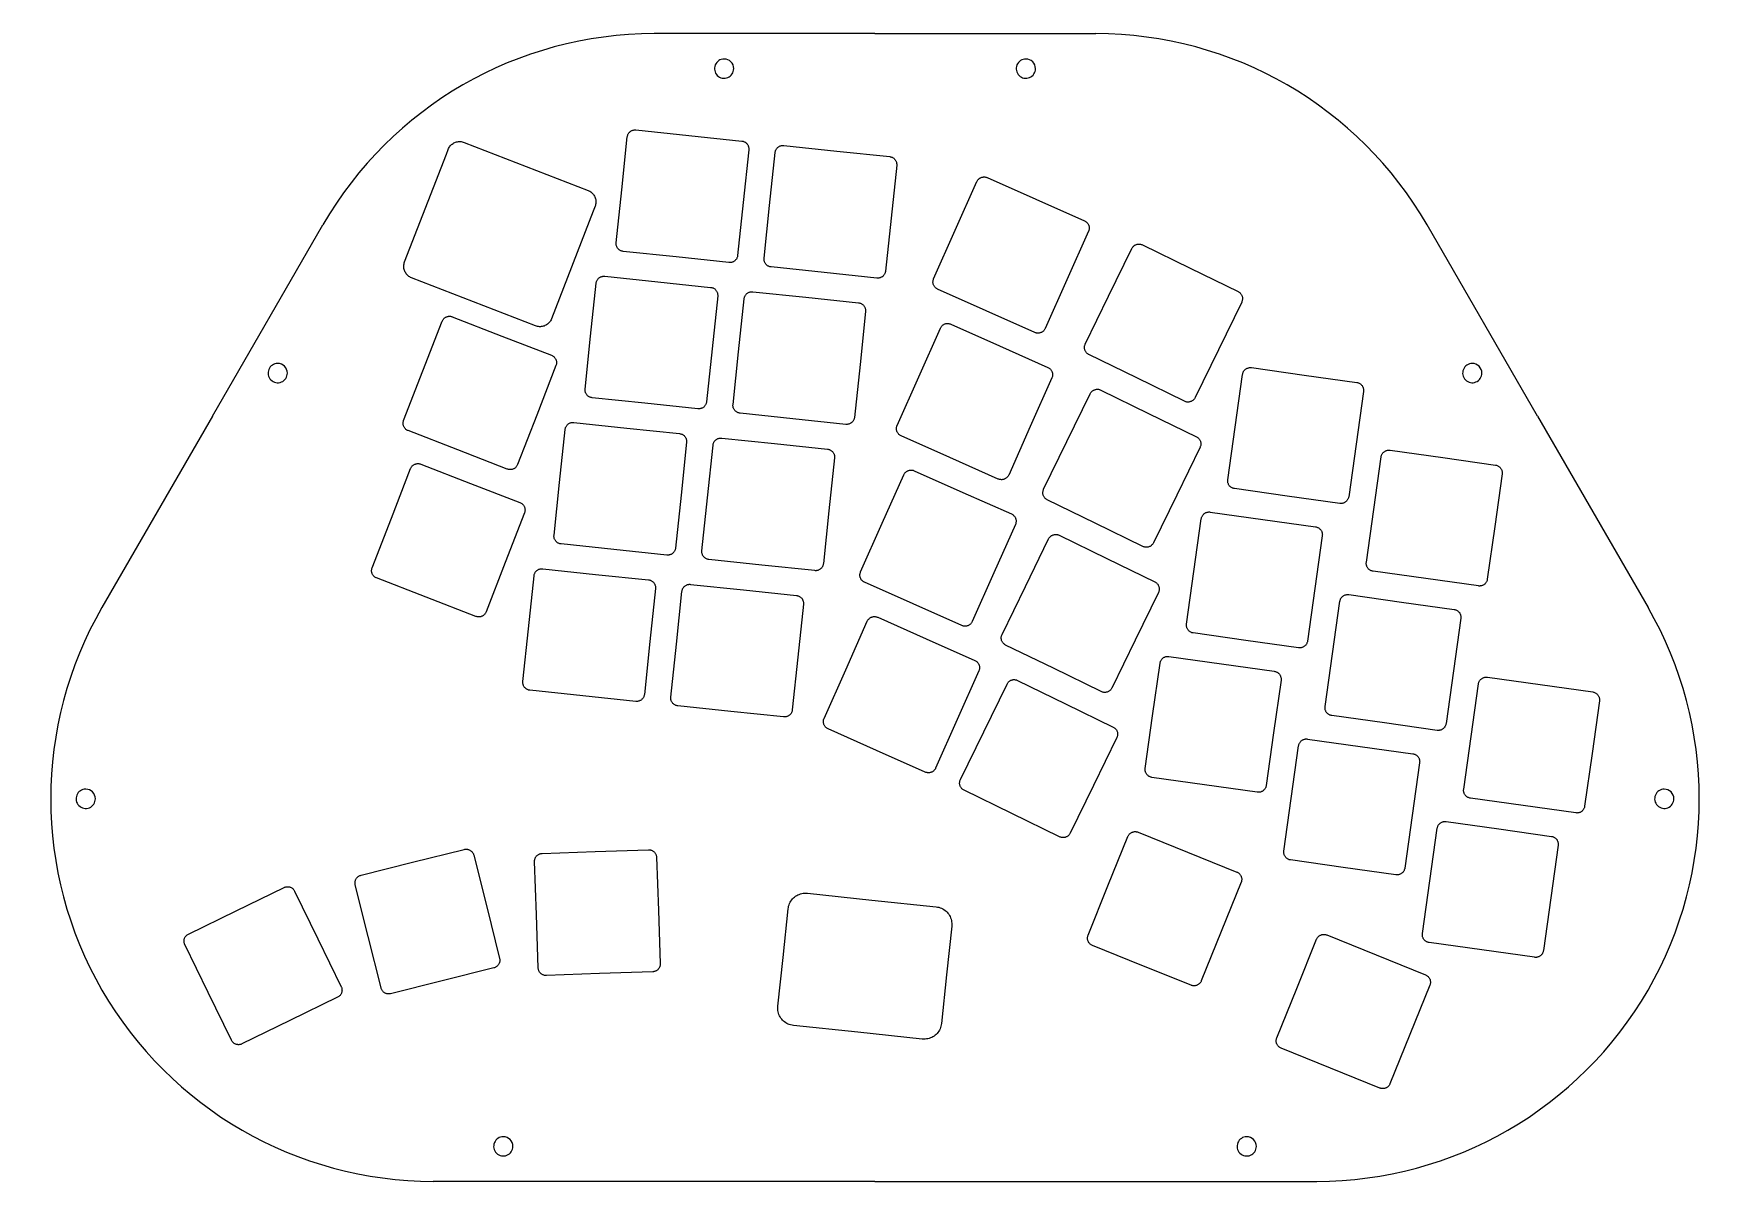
# Model space of a CAD drawing. Extents: x 153 to 924, y -603 to -77.
import ezdxf

# ---------------------------------------------------------------- set-up
doc = ezdxf.new("R2010")
doc.units = 0
doc.layers.get('0').update_dxf_attribs({"linetype": 'CONTINUOUS'})

msp = doc.modelspace()

# ---------------------------------------------------------------- linework, layer by layer
at = {"color": 7}
for points in [[(437.188222, -76.722606)], [(469.261197, -88.347536)], [(607.527984, -88.347536)], [(791.403812, -164.366206)], [(264.703324, -227.845053)], [(812.085857, -227.845053)], [(184.177345, -339.657142)], [(176.728125, -422.893827)], [(900.061057, -422.893827)], [(368.056645, -582.151188)], [(708.732537, -582.151188)], [(740.803347, -602.597153)]]:
    msp.add_lwpolyline(points, close=True, dxfattribs=at)
for points in [[(538.394591, -76.72174), (437.190038, -76.72174)], [(538.394591, -76.72174), (639.599143, -76.72174)], [(425.002997, -123.469464), (425.087184, -123.19285)], [(425.087184, -123.19285), (425.195424, -122.932272)], [(425.195424, -122.932272), (425.323709, -122.679712)], [(425.323709, -122.679712), (425.468029, -122.439178)], [(425.468029, -122.439178), (425.628385, -122.210671)], [(425.628385, -122.210671), (425.808785, -121.9982)], [(425.808785, -121.9982), (426.001212, -121.801764)], [(426.001212, -121.801764), (426.209675, -121.617355)], [(426.209675, -121.617355), (426.434173, -121.45299)], [(426.434173, -121.45299), (426.666689, -121.304661)], [(426.666689, -121.304661), (426.911231, -121.172367)], [(426.911231, -121.172367), (427.167801, -121.060118)], [(427.167801, -121.060118), (427.432388, -120.967914)], [(427.432388, -120.967914), (427.704992, -120.899762)], [(427.704992, -120.899762), (427.985615, -120.847647)], [(427.985615, -120.847647), (428.270247, -120.819585)], [(428.270247, -120.819585), (428.562896, -120.815576)], [(428.562896, -120.815576), (428.859554, -120.83562)], [(428.859554, -120.83562), (453.101342, -123.381268)], [(341.970765, -131.980348), (342.840695, -129.739372)], [(342.840695, -129.739372), (343.025105, -129.318442)], [(343.025105, -129.318442), (343.237576, -128.917552)], [(343.237576, -128.917552), (343.482119, -128.540712)], [(343.482119, -128.540712), (343.750715, -128.187933)], [(343.750715, -128.187933), (344.043364, -127.863213)], [(344.043364, -127.863213), (344.356058, -127.562546)], [(344.356058, -127.562546), (344.692805, -127.285932)], [(344.692805, -127.285932), (345.049597, -127.041389)], [(345.049597, -127.041389), (345.422424, -126.8209)], [(345.422424, -126.8209), (345.807278, -126.632482)], [(345.807278, -126.632482), (346.208167, -126.476135)], [(346.208167, -126.476135), (346.621083, -126.347851)], [(346.621083, -126.347851), (347.042017, -126.251637)], [(347.042017, -126.251637), (347.470969, -126.187495)], [(347.470969, -126.187495), (347.907939, -126.159433)], [(347.907939, -126.159433), (348.344908, -126.163442)], [(348.344908, -126.163442), (348.785887, -126.199522)], [(348.785887, -126.199522), (349.226865, -126.275691)], [(349.226865, -126.275691), (349.667843, -126.38794)], [(349.667843, -126.38794), (350.104813, -126.536269)], [(350.104813, -126.536269), (378.507834, -137.552712)], [(422.3451, -148.284524), (424.894757, -124.046745)], [(424.894757, -124.046745), (424.934846, -123.754096)], [(424.934846, -123.754096), (425.002997, -123.469464)], [(453.101342, -123.381268), (477.339121, -125.930926)], [(477.339121, -125.930926), (477.63177, -125.971015)], [(477.63177, -125.971015), (477.916402, -126.039166)], [(477.916402, -126.039166), (478.193015, -126.123353)], [(480.550246, -129.895723), (478.004597, -154.13751)], [(478.193015, -126.123353), (478.453593, -126.231593)], [(478.453593, -126.231593), (478.706154, -126.359877)], [(478.706154, -126.359877), (478.946688, -126.504198)], [(478.946688, -126.504198), (479.175195, -126.664553)], [(479.175195, -126.664553), (479.387666, -126.844954)], [(479.387666, -126.844954), (479.584102, -127.037381)], [(479.584102, -127.037381), (479.768511, -127.245843)], [(479.768511, -127.245843), (479.932876, -127.470341)], [(479.932876, -127.470341), (480.081205, -127.702857)], [(480.081205, -127.702857), (480.213498, -127.9474)], [(480.213498, -127.9474), (480.325747, -128.203969)], [(480.325747, -128.203969), (480.417952, -128.468552)], [(480.417952, -128.468552), (480.486103, -128.741161)], [(480.486103, -128.741161), (480.538219, -129.021784)], [(480.538219, -129.021784), (480.566281, -129.306415)], [(480.57029, -129.599064), (480.550246, -129.895723)], [(480.566281, -129.306415), (480.57029, -129.599064)], [(492.673144, -131.170547), (492.713233, -130.877902)], [(492.713233, -130.877902), (492.781384, -130.59327)], [(492.781384, -130.59327), (492.865571, -130.316657)], [(492.865571, -130.316657), (492.973811, -130.056074)], [(492.973811, -130.056074), (493.102096, -129.803518)], [(493.102096, -129.803518), (493.246416, -129.562984)], [(493.246416, -129.562984), (493.406772, -129.334473)], [(493.406772, -129.334473), (493.587172, -129.122006)], [(493.587172, -129.122006), (493.779599, -128.92557)], [(493.779599, -128.92557), (493.988061, -128.741161)], [(493.988061, -128.741161), (494.21256, -128.576792)], [(494.21256, -128.576792), (494.445075, -128.428467)], [(494.445075, -128.428467), (494.689618, -128.29617)], [(494.689618, -128.29617), (494.946187, -128.183925)], [(494.946187, -128.183925), (495.210774, -128.09172)], [(495.210774, -128.09172), (495.483379, -128.023569)], [(495.483379, -128.023569), (495.764002, -127.971453)], [(495.764002, -127.971453), (496.048633, -127.943391)], [(496.048633, -127.943391), (496.341283, -127.939382)], [(496.341283, -127.939382), (496.637941, -127.959426)], [(496.637941, -127.959426), (520.879729, -130.505075)], [(520.879729, -130.505075), (545.117507, -133.054732)], [(322.83631, -181.317818), (341.970765, -131.980348)], [(378.507834, -137.552712), (406.914863, -148.573164)], [(490.123487, -155.40833), (492.673144, -131.170547)], [(545.117507, -133.054732), (545.410157, -133.094821)], [(545.410157, -133.094821), (545.694788, -133.162972)], [(545.694788, -133.162972), (545.971402, -133.247155)], [(548.328632, -137.019529), (545.782984, -161.261317)], [(545.971402, -133.247155), (546.23198, -133.355399)], [(546.23198, -133.355399), (546.484541, -133.483684)], [(546.484541, -133.483684), (546.725074, -133.628004)], [(546.725074, -133.628004), (546.953581, -133.78836)], [(546.953581, -133.78836), (547.166053, -133.968756)], [(547.166053, -133.968756), (547.362489, -134.161187)], [(547.362489, -134.161187), (547.546898, -134.369649)], [(547.546898, -134.369649), (547.711263, -134.594148)], [(547.711263, -134.594148), (547.859592, -134.826663)], [(547.859592, -134.826663), (547.991885, -135.071206)], [(547.991885, -135.071206), (548.104134, -135.327775)], [(548.104134, -135.327775), (548.196339, -135.592362)], [(548.196339, -135.592362), (548.26449, -135.864967)], [(548.26449, -135.864967), (548.316606, -136.14559)], [(548.316606, -136.14559), (548.344668, -136.430221)], [(548.348677, -136.722871), (548.328632, -137.019529)], [(548.344668, -136.430221), (548.348677, -136.722871)], [(575.188228, -166.781565), (585.102226, -144.516163)], [(585.102226, -144.516163), (585.234519, -144.247567)], [(585.234519, -144.247567), (585.386857, -143.999015)], [(585.386857, -143.999015), (585.551222, -143.766499)], [(585.551222, -143.766499), (585.735631, -143.54601)], [(585.735631, -143.54601), (585.936076, -143.345565)], [(585.936076, -143.345565), (586.144538, -143.165165)], [(586.144538, -143.165165), (586.369036, -142.996791)], [(586.369036, -142.996791), (586.605561, -142.852471)], [(586.605561, -142.852471), (586.854113, -142.724187)], [(586.854113, -142.724187), (587.106673, -142.611937)], [(587.106673, -142.611937), (587.367251, -142.523742)], [(587.367251, -142.523742), (587.635847, -142.455591)], [(587.635847, -142.455591), (587.912461, -142.407484)], [(587.912461, -142.407484), (588.189075, -142.379422)], [(588.189075, -142.379422), (588.469697, -142.375413)], [(588.469697, -142.375413), (588.75032, -142.391448)], [(588.75032, -142.391448), (589.030943, -142.427528)], [(589.030943, -142.427528), (589.315574, -142.491671)], [(589.315574, -142.491671), (589.592188, -142.575857)], [(589.592188, -142.575857), (589.868802, -142.684098)], [(589.868802, -142.684098), (612.134204, -152.598095)], [(406.914863, -148.573164), (407.335797, -148.757573)], [(407.335797, -148.757573), (407.736687, -148.970045)], [(407.736687, -148.970045), (408.113523, -149.210579)], [(408.113523, -149.210579), (408.466306, -149.479174)], [(408.466306, -149.479174), (408.791026, -149.771824)], [(408.791026, -149.771824), (409.091693, -150.088527)], [(409.091693, -150.088527), (409.368307, -150.425274)], [(409.368307, -150.425274), (409.61285, -150.782065)], [(409.61285, -150.782065), (409.82933, -151.150884)], [(409.82933, -151.150884), (410.021757, -151.539746)], [(410.021757, -151.539746), (410.178104, -151.940636)], [(410.178104, -151.940636), (410.306388, -152.353552)], [(410.306388, -152.353552), (410.402602, -152.774486)], [(410.402602, -152.774486), (410.466744, -153.203438)], [(410.490798, -154.077377), (410.454717, -154.518355)], [(410.466744, -153.203438), (410.494806, -153.636399)], [(410.494806, -153.636399), (410.490798, -154.077377)], [(419.799452, -172.526312), (422.3451, -148.284524)], [(478.004597, -154.13751), (475.45494, -178.375289)], [(612.134204, -152.598095), (634.399607, -162.512092)], [(409.24804, -158.078254), (390.109576, -207.411715)], [(410.11797, -155.833273), (409.24804, -158.078254)], [(410.266299, -155.396303), (410.11797, -155.833273)], [(410.378548, -154.959334), (410.266299, -155.396303)], [(410.454717, -154.518355), (410.378548, -154.959334)], [(487.577838, -179.650118), (490.123487, -155.40833)], [(545.782984, -161.261317), (543.233327, -185.499096)], [(234.780932, -252.010672), (285.385213, -164.36821)], [(565.274231, -189.046968), (575.188228, -166.781565)], [(636.231672, -167.278668), (626.317675, -189.544071)], [(634.399607, -162.512092), (634.668203, -162.644385)], [(634.668203, -162.644385), (634.916754, -162.796723)], [(634.916754, -162.796723), (635.14927, -162.961088)], [(635.14927, -162.961088), (635.369759, -163.145497)], [(635.369759, -163.145497), (635.570204, -163.345942)], [(635.570204, -163.345942), (635.750604, -163.554405)], [(635.750604, -163.554405), (635.918978, -163.778903)], [(635.918978, -163.778903), (636.063298, -164.015428)], [(636.063298, -164.015428), (636.191583, -164.263979)], [(636.191583, -164.263979), (636.303832, -164.516539)], [(636.339912, -167.002054), (636.231672, -167.278668)], [(636.303832, -164.516539), (636.392028, -164.777118)], [(636.424099, -166.725441), (636.339912, -167.002054)], [(636.392028, -164.777118), (636.460179, -165.045714)], [(636.488241, -166.440809), (636.424099, -166.725441)], [(636.460179, -165.045714), (636.508285, -165.322327)], [(636.524321, -166.160186), (636.488241, -166.440809)], [(636.508285, -165.322327), (636.536348, -165.598941)], [(636.540357, -165.879564), (636.524321, -166.160186)], [(636.536348, -165.598941), (636.540357, -165.879564)], [(842.008249, -252.010672), (791.407977, -164.36821)], [(419.779407, -172.82297), (419.799452, -172.526312)], [(419.783416, -173.115619), (419.779407, -172.82297)], [(419.811478, -173.400251), (419.783416, -173.115619)], [(419.863594, -173.680873), (419.811478, -173.400251)], [(419.931745, -173.953478), (419.863594, -173.680873)], [(420.02395, -174.218065), (419.931745, -173.953478)], [(420.136199, -174.474634), (420.02395, -174.218065)], [(420.268492, -174.719177), (420.136199, -174.474634)], [(420.416821, -174.951693), (420.268492, -174.719177)], [(420.581186, -175.176191), (420.416821, -174.951693)], [(420.765595, -175.384654), (420.581186, -175.176191)], [(420.962031, -175.577081), (420.765595, -175.384654)], [(421.174503, -175.757481), (420.962031, -175.577081)], [(421.40301, -175.917837), (421.174503, -175.757481)], [(421.643543, -176.062157), (421.40301, -175.917837)], [(421.896104, -176.190441), (421.643543, -176.062157)], [(422.156682, -176.298682), (421.896104, -176.190441)], [(422.433296, -176.382868), (422.156682, -176.298682)], [(422.717927, -176.45102), (422.433296, -176.382868)], [(423.010576, -176.491109), (422.717927, -176.45102)], [(447.248355, -179.040766), (423.010576, -176.491109)], [(645.432086, -197.068766), (656.1198, -175.164164)], [(656.1198, -175.164164), (656.260111, -174.899577)], [(656.260111, -174.899577), (656.416458, -174.655035)], [(656.416458, -174.655035), (656.592849, -174.430537)], [(656.592849, -174.430537), (656.785276, -174.218065)], [(656.785276, -174.218065), (656.98973, -174.025638)], [(656.98973, -174.025638), (657.20621, -173.849247)], [(657.20621, -173.849247), (657.438726, -173.6929)], [(657.438726, -173.6929), (657.67926, -173.552589)], [(657.67926, -173.552589), (657.927811, -173.432322)], [(657.927811, -173.432322), (658.188389, -173.332099)], [(658.188389, -173.332099), (658.452976, -173.251921)], [(658.452976, -173.251921), (658.721572, -173.191788)], [(658.721572, -173.191788), (658.998186, -173.151699)], [(658.998186, -173.151699), (659.2748, -173.135664)], [(659.2748, -173.135664), (659.555422, -173.139672)], [(659.555422, -173.139672), (659.836045, -173.167735)], [(659.836045, -173.167735), (660.116668, -173.215841)], [(660.116668, -173.215841), (660.39729, -173.288002)], [(660.39729, -173.288002), (660.673904, -173.380206)], [(660.673904, -173.380206), (660.9425, -173.500473)], [(660.9425, -173.500473), (682.851111, -184.184178)], [(322.455465, -183.514693), (322.459474, -183.073714)], [(322.487536, -183.947653), (322.455465, -183.514693)], [(322.459474, -183.073714), (322.499562, -182.632736)], [(322.551678, -184.376605), (322.487536, -183.947653)], [(322.499562, -182.632736), (322.575731, -182.191757)], [(322.643883, -184.801548), (322.551678, -184.376605)], [(322.575731, -182.191757), (322.683972, -181.754788)], [(322.772167, -185.210455), (322.643883, -184.801548)], [(322.683972, -181.754788), (322.83631, -181.317818)], [(471.490143, -181.586414), (447.248355, -179.040766)], [(471.786801, -181.606459), (471.490143, -181.586414)], [(472.079451, -181.60245), (471.786801, -181.606459)], [(472.364082, -181.574387), (472.079451, -181.60245)], [(472.644705, -181.522272), (472.364082, -181.574387)], [(472.91731, -181.454121), (472.644705, -181.522272)], [(473.181897, -181.361916), (472.91731, -181.454121)], [(473.438466, -181.249667), (473.181897, -181.361916)], [(473.683009, -181.117373), (473.438466, -181.249667)], [(473.915524, -180.969044), (473.683009, -181.117373)], [(474.140023, -180.80468), (473.915524, -180.969044)], [(474.348485, -180.62027), (474.140023, -180.80468)], [(474.540912, -180.423835), (474.348485, -180.62027)], [(474.721312, -180.211363), (474.540912, -180.423835)], [(474.881668, -179.982856), (474.721312, -180.211363)], [(475.025988, -179.742322), (474.881668, -179.982856)], [(475.154273, -179.489762), (475.025988, -179.742322)], [(475.262513, -179.229184), (475.154273, -179.489762)], [(475.3467, -178.95257), (475.262513, -179.229184)], [(475.414851, -178.667939), (475.3467, -178.95257)], [(475.45494, -178.375289), (475.414851, -178.667939)], [(487.557794, -179.946776), (487.577838, -179.650118)], [(487.561803, -180.239425), (487.557794, -179.946776)], [(487.589865, -180.524057), (487.561803, -180.239425)], [(487.641981, -180.80468), (487.589865, -180.524057)], [(487.710132, -181.077284), (487.641981, -180.80468)], [(487.802336, -181.341871), (487.710132, -181.077284)], [(487.914586, -181.598441), (487.802336, -181.341871)], [(488.046879, -181.842983), (487.914586, -181.598441)], [(488.195208, -182.075499), (488.046879, -181.842983)], [(488.359573, -182.299997), (488.195208, -182.075499)], [(488.543982, -182.50846), (488.359573, -182.299997)], [(488.740418, -182.700887), (488.543982, -182.50846)], [(488.952889, -182.881287), (488.740418, -182.700887)], [(489.181396, -183.041643), (488.952889, -182.881287)], [(489.42193, -183.185963), (489.181396, -183.041643)], [(489.67449, -183.314248), (489.42193, -183.185963)], [(489.935069, -183.422488), (489.67449, -183.314248)], [(490.211682, -183.506675), (489.935069, -183.422488)], [(490.496314, -183.574826), (490.211682, -183.506675)], [(490.788963, -183.614915), (490.496314, -183.574826)], [(515.026742, -186.164572), (490.788963, -183.614915)], [(682.851111, -184.184178), (704.755713, -194.871892)], [(322.932523, -185.611345), (322.772167, -185.210455)], [(323.120941, -186.000207), (322.932523, -185.611345)], [(323.337422, -186.373035), (323.120941, -186.000207)], [(323.585973, -186.725817), (323.337422, -186.373035)], [(323.858578, -187.062565), (323.585973, -186.725817)], [(324.159245, -187.379267), (323.858578, -187.062565)], [(324.487974, -187.671917), (324.159245, -187.379267)], [(324.840757, -187.940513), (324.487974, -187.671917)], [(325.217593, -188.181046), (324.840757, -187.940513)], [(325.614474, -188.397527), (325.217593, -188.181046)], [(326.039417, -188.581936), (325.614474, -188.397527)], [(354.442437, -199.598379), (326.039417, -188.581936)], [(408.097487, -215.313247), (410.647144, -191.075468)], [(410.647144, -191.075468), (410.687233, -190.782819)], [(410.687233, -190.782819), (410.755385, -190.498188)], [(410.755385, -190.498188), (410.839571, -190.221574)], [(410.839571, -190.221574), (410.947812, -189.960996)], [(410.947812, -189.960996), (411.076096, -189.708435)], [(411.076096, -189.708435), (411.220416, -189.467902)], [(411.220416, -189.467902), (411.380772, -189.239395)], [(411.380772, -189.239395), (411.561172, -189.026923)], [(411.561172, -189.026923), (411.753599, -188.830487)], [(411.753599, -188.830487), (411.962062, -188.646078)], [(411.962062, -188.646078), (412.18656, -188.481713)], [(412.18656, -188.481713), (412.419076, -188.333384)], [(412.419076, -188.333384), (412.663619, -188.201091)], [(412.663619, -188.201091), (412.920188, -188.088842)], [(412.920188, -188.088842), (413.184775, -187.996637)], [(413.184775, -187.996637), (413.45738, -187.928486)], [(413.45738, -187.928486), (413.738002, -187.87637)], [(413.738002, -187.87637), (414.022634, -187.848308)], [(414.022634, -187.848308), (414.315283, -187.844299)], [(414.315283, -187.844299), (414.611942, -187.864344)], [(414.611942, -187.864344), (438.853729, -190.409992)], [(438.853729, -190.409992), (463.091508, -192.959649)], [(539.26853, -188.71022), (515.026742, -186.164572)], [(539.565188, -188.730265), (539.26853, -188.71022)], [(539.857837, -188.726256), (539.565188, -188.730265)], [(540.142469, -188.698194), (539.857837, -188.726256)], [(540.423091, -188.646078), (540.142469, -188.698194)], [(540.695696, -188.577927), (540.423091, -188.646078)], [(540.960283, -188.485722), (540.695696, -188.577927)], [(541.216853, -188.373473), (540.960283, -188.485722)], [(541.461395, -188.24118), (541.216853, -188.373473)], [(541.693911, -188.092851), (541.461395, -188.24118)], [(541.918409, -187.928486), (541.693911, -188.092851)], [(542.126872, -187.744077), (541.918409, -187.928486)], [(542.319299, -187.547641), (542.126872, -187.744077)], [(542.499699, -187.335169), (542.319299, -187.547641)], [(542.660055, -187.106662), (542.499699, -187.335169)], [(542.804375, -186.866129), (542.660055, -187.106662)], [(542.93266, -186.613568), (542.804375, -186.866129)], [(543.0409, -186.35299), (542.93266, -186.613568)], [(543.125087, -186.076376), (543.0409, -186.35299)], [(543.193238, -185.791745), (543.125087, -186.076376)], [(543.233327, -185.499096), (543.193238, -185.791745)], [(564.965546, -190.446072), (564.981582, -190.165449)], [(564.969555, -190.726695), (564.965546, -190.446072)], [(564.997617, -191.003308), (564.969555, -190.726695)], [(564.981582, -190.165449), (565.017662, -189.884827)], [(565.045724, -191.279922), (564.997617, -191.003308)], [(565.017662, -189.884827), (565.081804, -189.600195)], [(565.113875, -191.548518), (565.045724, -191.279922)], [(565.081804, -189.600195), (565.165991, -189.323581)], [(565.202071, -191.809096), (565.113875, -191.548518)], [(565.165991, -189.323581), (565.274231, -189.046968)], [(565.31432, -192.061657), (565.202071, -191.809096)], [(565.442605, -192.310208), (565.31432, -192.061657)], [(565.586925, -192.546733), (565.442605, -192.310208)], [(565.755299, -192.771231), (565.586925, -192.546733)], [(626.317675, -189.544071), (616.403677, -211.809473)], [(382.849467, -210.614822), (354.442437, -199.598379)], [(463.091508, -192.959649), (463.384157, -192.999738)], [(463.384157, -192.999738), (463.668789, -193.067889)], [(463.668789, -193.067889), (463.945403, -193.152076)], [(466.302633, -196.924446), (463.756985, -221.166234)], [(463.945403, -193.152076), (464.205981, -193.260316)], [(464.205981, -193.260316), (464.458541, -193.388601)], [(464.458541, -193.388601), (464.699075, -193.532921)], [(464.699075, -193.532921), (464.927582, -193.693277)], [(464.927582, -193.693277), (465.140053, -193.873677)], [(465.140053, -193.873677), (465.336489, -194.066104)], [(465.336489, -194.066104), (465.520898, -194.274567)], [(465.520898, -194.274567), (465.685263, -194.499065)], [(465.685263, -194.499065), (465.833592, -194.731581)], [(465.833592, -194.731581), (465.965886, -194.976123)], [(465.965886, -194.976123), (466.078135, -195.232692)], [(466.078135, -195.232692), (466.170339, -195.49728)], [(466.170339, -195.49728), (466.238491, -195.769884)], [(466.238491, -195.769884), (466.290606, -196.050507)], [(466.290606, -196.050507), (466.318669, -196.335139)], [(466.322677, -196.627788), (466.302633, -196.924446)], [(466.318669, -196.335139), (466.322677, -196.627788)], [(475.875874, -222.437054), (478.425531, -198.199275)], [(478.425531, -198.199275), (478.46562, -197.906625)], [(478.46562, -197.906625), (478.533771, -197.621994)], [(478.533771, -197.621994), (478.617958, -197.34538)], [(478.617958, -197.34538), (478.726198, -197.084802)], [(478.726198, -197.084802), (478.854483, -196.832242)], [(478.854483, -196.832242), (478.998803, -196.591708)], [(478.998803, -196.591708), (479.159159, -196.363201)], [(479.159159, -196.363201), (479.339559, -196.150729)], [(479.339559, -196.150729), (479.531986, -195.954294)], [(479.531986, -195.954294), (479.740449, -195.769884)], [(479.740449, -195.769884), (479.964947, -195.60552)], [(479.964947, -195.60552), (480.197463, -195.457191)], [(480.197463, -195.457191), (480.442005, -195.324897)], [(480.442005, -195.324897), (480.698575, -195.212648)], [(480.698575, -195.212648), (480.963162, -195.120443)], [(480.963162, -195.120443), (481.235767, -195.052292)], [(481.235767, -195.052292), (481.516389, -195.000177)], [(481.516389, -195.000177), (481.801021, -194.972114)], [(481.801021, -194.972114), (482.09367, -194.968105)], [(482.09367, -194.968105), (482.390328, -194.98815)], [(482.390328, -194.98815), (506.632116, -197.533798)], [(506.632116, -197.533798), (530.869895, -200.083455)], [(530.869895, -200.083455), (531.162544, -200.123544)], [(531.162544, -200.123544), (531.447176, -200.191695)], [(531.447176, -200.191695), (531.723789, -200.275882)], [(531.723789, -200.275882), (531.984368, -200.384122)], [(531.984368, -200.384122), (532.236928, -200.512407)], [(565.935699, -192.979693), (565.755299, -192.771231)], [(566.136144, -193.180138), (565.935699, -192.979693)], [(566.356633, -193.364547), (566.136144, -193.180138)], [(566.589149, -193.528912), (566.356633, -193.364547)], [(566.8377, -193.68125), (566.589149, -193.528912)], [(567.106296, -193.813544), (566.8377, -193.68125)], [(589.371699, -203.727541), (567.106296, -193.813544)], [(634.748381, -218.977377), (645.432086, -197.068766)], [(706.419404, -199.694593), (695.735699, -221.603203)], [(704.755713, -194.871892), (705.0203, -195.012203)], [(705.0203, -195.012203), (705.264843, -195.16855)], [(705.264843, -195.16855), (705.489341, -195.344942)], [(705.489341, -195.344942), (705.701812, -195.537368)], [(705.701812, -195.537368), (705.894239, -195.741822)], [(705.894239, -195.741822), (706.07063, -195.958302)], [(706.07063, -195.958302), (706.226977, -196.190818)], [(706.226977, -196.190818), (706.367289, -196.431352)], [(706.367289, -196.431352), (706.487556, -196.679904)], [(706.539671, -199.425997), (706.419404, -199.694593)], [(706.487556, -196.679904), (706.587778, -196.940482)], [(706.631876, -199.149383), (706.539671, -199.425997)], [(706.587778, -196.940482), (706.667956, -197.205069)], [(706.704036, -198.86876), (706.631876, -199.149383)], [(706.667956, -197.205069), (706.728089, -197.473665)], [(706.752143, -198.588138), (706.704036, -198.86876)], [(706.728089, -197.473665), (706.768178, -197.750278)], [(706.780205, -198.307515), (706.752143, -198.588138)], [(706.768178, -197.750278), (706.784214, -198.026892)], [(706.784214, -198.026892), (706.780205, -198.307515)], [(340.154736, -208.237548), (340.291038, -207.976969)], [(340.291038, -207.976969), (340.447385, -207.736436)], [(340.447385, -207.736436), (340.619768, -207.511938)], [(340.619768, -207.511938), (340.808186, -207.299466)], [(340.808186, -207.299466), (341.00863, -207.107039)], [(341.00863, -207.107039), (341.225111, -206.930648)], [(341.225111, -206.930648), (341.453618, -206.774301)], [(341.453618, -206.774301), (341.694151, -206.63399)], [(341.694151, -206.63399), (341.942703, -206.509714)], [(341.942703, -206.509714), (342.199272, -206.409492)], [(342.199272, -206.409492), (342.463859, -206.325305)], [(342.463859, -206.325305), (342.736464, -206.265171)], [(342.736464, -206.265171), (343.013078, -206.225082)], [(343.013078, -206.225082), (343.289692, -206.205038)], [(343.289692, -206.205038), (343.574323, -206.209047)], [(343.574323, -206.209047), (343.858955, -206.2331)], [(343.858955, -206.2331), (344.139577, -206.281207)], [(344.139577, -206.281207), (344.424209, -206.353367)], [(344.424209, -206.353367), (344.704832, -206.449581)], [(344.704832, -206.449581), (367.427248, -215.261132)], [(389.929175, -207.836658), (389.712695, -208.233539)], [(390.109576, -207.411715), (389.929175, -207.836658)], [(534.081016, -204.048252), (531.535371, -228.29004)], [(532.236928, -200.512407), (532.477462, -200.656727)], [(532.477462, -200.656727), (532.705969, -200.817083)], [(532.705969, -200.817083), (532.91844, -200.997483)], [(532.91844, -200.997483), (533.114876, -201.18991)], [(533.114876, -201.18991), (533.299285, -201.398373)], [(533.299285, -201.398373), (533.46365, -201.622871)], [(533.46365, -201.622871), (533.611979, -201.855387)], [(533.611979, -201.855387), (533.744269, -202.099929)], [(533.744269, -202.099929), (533.856522, -202.356499)], [(533.856522, -202.356499), (533.948726, -202.621086)], [(533.948726, -202.621086), (534.016877, -202.893691)], [(534.016877, -202.893691), (534.068993, -203.174313)], [(534.068993, -203.174313), (534.097055, -203.458945)], [(534.101064, -203.751594), (534.081016, -204.048252)], [(534.097055, -203.458945), (534.101064, -203.751594)], [(611.637101, -213.641538), (589.371699, -203.727541)], [(331.218909, -231.232569), (340.034469, -208.506144)], [(340.034469, -208.506144), (340.154736, -208.237548)], [(367.427248, -215.261132), (390.153674, -224.076692)], [(383.286436, -210.763151), (382.849467, -210.614822)], [(383.723406, -210.875401), (383.286436, -210.763151)], [(384.164384, -210.95157), (383.723406, -210.875401)], [(384.605363, -210.991658), (384.164384, -210.95157)], [(385.046341, -210.995667), (384.605363, -210.991658)], [(385.479302, -210.963596), (385.046341, -210.995667)], [(385.908254, -210.899454), (385.479302, -210.963596)], [(386.329188, -210.80324), (385.908254, -210.899454)], [(386.742104, -210.678965), (386.329188, -210.80324)], [(387.142993, -210.518609), (386.742104, -210.678965)], [(387.531856, -210.330191), (387.142993, -210.518609)], [(387.904683, -210.109702), (387.531856, -210.330191)], [(388.257466, -209.865159), (387.904683, -210.109702)], [(388.594213, -209.592554), (388.257466, -209.865159)], [(388.910916, -209.291887), (388.594213, -209.592554)], [(389.203565, -208.963158), (388.910916, -209.291887)], [(389.472161, -208.610375), (389.203565, -208.963158)], [(389.712695, -208.233539), (389.472161, -208.610375)], [(405.551839, -239.555035), (408.097487, -215.313247)], [(558.443074, -233.926546), (568.357071, -211.661144)], [(568.357071, -211.661144), (568.489365, -211.392548)], [(568.489365, -211.392548), (568.641703, -211.143996)], [(568.641703, -211.143996), (568.806068, -210.911481)], [(568.806068, -210.911481), (568.990477, -210.690991)], [(568.990477, -210.690991), (569.190922, -210.490547)], [(569.190922, -210.490547), (569.399384, -210.310146)], [(569.399384, -210.310146), (569.623882, -210.141773)], [(569.623882, -210.141773), (569.860407, -209.997453)], [(569.860407, -209.997453), (570.108959, -209.869168)], [(570.108959, -209.869168), (570.361519, -209.756919)], [(570.361519, -209.756919), (570.622097, -209.668723)], [(570.622097, -209.668723), (570.890693, -209.600572)], [(570.890693, -209.600572), (571.167307, -209.552465)], [(571.167307, -209.552465), (571.443921, -209.524403)], [(571.443921, -209.524403), (571.724543, -209.520394)], [(571.724543, -209.520394), (572.005166, -209.53643)], [(572.005166, -209.53643), (572.285788, -209.57251)], [(572.285788, -209.57251), (572.57042, -209.636652)], [(572.57042, -209.636652), (572.847034, -209.720839)], [(572.847034, -209.720839), (573.123648, -209.829079)], [(573.123648, -209.829079), (595.38905, -219.743076)], [(611.913715, -213.749778), (611.637101, -213.641538)], [(612.190329, -213.833965), (611.913715, -213.749778)], [(612.47496, -213.898107), (612.190329, -213.833965)], [(612.755583, -213.934187), (612.47496, -213.898107)], [(613.036206, -213.950223), (612.755583, -213.934187)], [(613.316828, -213.946214), (613.036206, -213.950223)], [(613.593442, -213.918152), (613.316828, -213.946214)], [(613.870056, -213.870045), (613.593442, -213.918152)], [(614.138652, -213.801894), (613.870056, -213.870045)], [(614.39923, -213.713698), (614.138652, -213.801894)], [(614.65179, -213.601449), (614.39923, -213.713698)], [(614.900342, -213.473164), (614.65179, -213.601449)], [(615.136867, -213.328844), (614.900342, -213.473164)], [(615.361365, -213.160471), (615.136867, -213.328844)], [(615.569827, -212.98007), (615.361365, -213.160471)], [(615.770272, -212.779626), (615.569827, -212.98007)], [(615.954681, -212.559136), (615.770272, -212.779626)], [(616.119046, -212.32662), (615.954681, -212.559136)], [(616.271384, -212.078069), (616.119046, -212.32662)], [(616.403677, -211.809473), (616.271384, -212.078069)], [(463.756985, -221.166234), (461.207327, -245.404013)], [(473.330226, -246.678841), (475.875874, -222.437054)], [(595.38905, -219.743076), (617.654453, -229.657073)], [(634.383571, -220.645077), (634.38758, -220.364455)], [(634.399607, -220.921691), (634.383571, -220.645077)], [(634.38758, -220.364455), (634.415642, -220.083832)], [(634.439696, -221.198305), (634.399607, -220.921691)], [(634.415642, -220.083832), (634.463749, -219.80321)], [(634.499829, -221.466901), (634.439696, -221.198305)], [(634.463749, -219.80321), (634.535909, -219.522587)], [(634.580007, -221.731488), (634.499829, -221.466901)], [(634.535909, -219.522587), (634.628114, -219.245973)], [(634.680229, -221.992066), (634.580007, -221.731488)], [(634.628114, -219.245973), (634.748381, -218.977377)], [(634.800496, -222.240618), (634.680229, -221.992066)], [(634.940808, -222.481151), (634.800496, -222.240618)], [(635.097154, -222.713667), (634.940808, -222.481151)], [(635.273546, -222.930148), (635.097154, -222.713667)], [(635.465973, -223.134601), (635.273546, -222.930148)], [(635.678444, -223.327028), (635.465973, -223.134601)], [(635.902942, -223.50342), (635.678444, -223.327028)], [(636.147485, -223.659766), (635.902942, -223.50342)], [(695.735699, -221.603203), (685.047985, -243.507805)], [(322.407358, -253.954986), (331.218909, -231.232569)], [(392.210237, -228.747054), (383.398686, -251.469471)], [(390.153674, -224.076692), (390.422269, -224.196958)], [(390.422269, -224.196958), (390.682848, -224.333261)], [(390.682848, -224.333261), (390.923381, -224.489608)], [(390.923381, -224.489608), (391.147879, -224.66199)], [(391.147879, -224.66199), (391.360351, -224.850408)], [(391.360351, -224.850408), (391.552778, -225.050853)], [(391.552778, -225.050853), (391.729169, -225.267333)], [(391.729169, -225.267333), (391.885516, -225.49584)], [(391.885516, -225.49584), (392.025827, -225.736374)], [(392.025827, -225.736374), (392.150103, -225.984926)], [(392.150103, -225.984926), (392.250326, -226.241495)], [(392.30645, -228.466432), (392.210237, -228.747054)], [(392.250326, -226.241495), (392.334512, -226.506082)], [(392.37861, -228.1818), (392.30645, -228.466432)], [(392.334512, -226.506082), (392.394646, -226.778687)], [(392.426717, -227.901177), (392.37861, -228.1818)], [(392.394646, -226.778687), (392.434735, -227.055301)], [(392.45077, -227.616546), (392.426717, -227.901177)], [(392.434735, -227.055301), (392.454779, -227.331914)], [(392.454779, -227.331914), (392.45077, -227.616546)], [(531.535371, -228.29004), (528.985714, -252.527819)], [(617.654453, -229.657073), (617.923049, -229.789367)], [(617.923049, -229.789367), (618.1716, -229.941705)], [(618.1716, -229.941705), (618.404116, -230.10607)], [(618.404116, -230.10607), (618.624605, -230.290479)], [(618.624605, -230.290479), (618.82505, -230.490923)], [(618.82505, -230.490923), (619.00545, -230.699386)], [(619.00545, -230.699386), (619.173824, -230.923884)], [(619.173824, -230.923884), (619.318144, -231.160409)], [(619.318144, -231.160409), (619.446429, -231.40896)], [(636.412072, -223.800078), (636.147485, -223.659766)], [(658.316674, -234.487792), (636.412072, -223.800078)], [(707.301361, -231.481121), (707.453699, -231.244596)], [(707.453699, -231.244596), (707.626082, -231.024106)], [(707.626082, -231.024106), (707.810491, -230.819653)], [(707.810491, -230.819653), (708.010936, -230.627226)], [(708.010936, -230.627226), (708.227416, -230.450835)], [(708.227416, -230.450835), (708.451914, -230.294488)], [(708.451914, -230.294488), (708.692448, -230.154176)], [(708.692448, -230.154176), (708.940999, -230.029901)], [(708.940999, -230.029901), (709.201577, -229.929678)], [(709.201577, -229.929678), (709.470173, -229.845491)], [(709.470173, -229.845491), (709.746787, -229.785358)], [(709.746787, -229.785358), (710.02741, -229.745269)], [(710.02741, -229.745269), (710.312041, -229.725225)], [(710.312041, -229.725225), (710.604691, -229.729233)], [(710.604691, -229.729233), (710.901349, -229.761305)], [(710.901349, -229.761305), (735.034896, -233.15283)], [(548.529077, -256.191949), (558.443074, -233.926546)], [(619.486518, -234.423649), (609.57252, -256.689052)], [(619.446429, -231.40896), (619.558678, -231.661521)], [(619.594758, -234.147036), (619.486518, -234.423649)], [(619.558678, -231.661521), (619.646873, -231.922099)], [(619.678944, -233.870422), (619.594758, -234.147036)], [(619.646873, -231.922099), (619.715025, -232.190695)], [(619.743087, -233.58579), (619.678944, -233.870422)], [(619.715025, -232.190695), (619.763131, -232.467309)], [(619.779167, -233.305168), (619.743087, -233.58579)], [(619.763131, -232.467309), (619.791194, -232.743922)], [(619.795202, -233.024545), (619.779167, -233.305168)], [(619.791194, -232.743922), (619.795202, -233.024545)], [(680.225285, -245.171497), (658.316674, -234.487792)], [(703.432778, -256.969675), (706.824303, -232.832118)], [(706.824303, -232.832118), (706.876418, -232.539469)], [(706.876418, -232.539469), (706.952587, -232.258846)], [(706.952587, -232.258846), (707.048801, -231.986241)], [(707.048801, -231.986241), (707.165059, -231.725663)], [(707.165059, -231.725663), (707.301361, -231.481121)], [(735.034896, -233.15283), (759.172453, -236.544355)], [(759.172453, -236.544355), (759.465102, -236.59647)], [(759.465102, -236.59647), (759.745725, -236.672639)], [(759.745725, -236.672639), (760.01833, -236.768853)], [(760.01833, -236.768853), (760.278908, -236.885111)], [(760.278908, -236.885111), (760.52345, -237.021413)], [(760.52345, -237.021413), (760.759975, -237.173751)], [(760.759975, -237.173751), (760.980464, -237.346134)], [(760.980464, -237.346134), (761.184918, -237.530543)], [(761.184918, -237.530543), (761.377345, -237.730988)], [(761.377345, -237.730988), (761.553736, -237.947468)], [(761.553736, -237.947468), (761.710083, -238.171966)], [(761.710083, -238.171966), (761.850395, -238.4125)], [(761.850395, -238.4125), (761.97467, -238.661051)], [(761.97467, -238.661051), (762.074893, -238.92163)], [(762.074893, -238.92163), (762.15908, -239.190225)], [(405.531795, -239.851693), (405.551839, -239.555035)], [(405.535803, -240.144342), (405.531795, -239.851693)], [(405.563866, -240.428974), (405.535803, -240.144342)], [(405.615981, -240.709597), (405.563866, -240.428974)], [(405.684133, -240.982202), (405.615981, -240.709597)], [(405.776337, -241.246789), (405.684133, -240.982202)], [(405.888586, -241.503358), (405.776337, -241.246789)], [(406.02088, -241.7479), (405.888586, -241.503358)], [(406.169209, -241.980416), (406.02088, -241.7479)], [(406.333573, -242.204914), (406.169209, -241.980416)], [(406.517983, -242.413377), (406.333573, -242.204914)], [(406.714419, -242.605804), (406.517983, -242.413377)], [(406.92689, -242.786204), (406.714419, -242.605804)], [(407.155397, -242.94656), (406.92689, -242.786204)], [(407.395931, -243.09088), (407.155397, -242.94656)], [(407.648491, -243.219165), (407.395931, -243.09088)], [(407.909069, -243.327405), (407.648491, -243.219165)], [(408.185683, -243.411592), (407.909069, -243.327405)], [(408.470314, -243.479743), (408.185683, -243.411592)], [(408.762964, -243.519832), (408.470314, -243.479743)], [(433.000743, -246.069489), (408.762964, -243.519832)], [(457.24253, -248.615137), (433.000743, -246.069489)], [(460.90666, -246.518485), (460.778376, -246.771046)], [(461.0149, -246.257907), (460.90666, -246.518485)], [(461.099087, -245.981294), (461.0149, -246.257907)], [(461.167239, -245.696662), (461.099087, -245.981294)], [(461.207327, -245.404013), (461.167239, -245.696662)], [(473.310181, -246.975499), (473.330226, -246.678841)], [(626.357763, -263.592369), (637.045477, -241.687767)], [(637.045477, -241.687767), (637.185789, -241.42318)], [(637.185789, -241.42318), (637.342136, -241.178637)], [(637.342136, -241.178637), (637.518527, -240.954139)], [(637.518527, -240.954139), (637.710954, -240.741668)], [(637.710954, -240.741668), (637.915408, -240.549241)], [(637.915408, -240.549241), (638.131888, -240.372849)], [(638.131888, -240.372849), (638.364404, -240.216503)], [(638.364404, -240.216503), (638.604938, -240.076191)], [(638.604938, -240.076191), (638.853489, -239.955924)], [(638.853489, -239.955924), (639.114067, -239.855702)], [(639.114067, -239.855702), (639.378654, -239.775524)], [(639.378654, -239.775524), (639.64725, -239.715391)], [(639.64725, -239.715391), (639.923864, -239.675302)], [(639.923864, -239.675302), (640.200478, -239.659266)], [(640.200478, -239.659266), (640.4811, -239.663275)], [(640.4811, -239.663275), (640.761723, -239.691337)], [(640.761723, -239.691337), (641.042346, -239.739444)], [(641.042346, -239.739444), (641.322968, -239.811604)], [(641.322968, -239.811604), (641.599582, -239.903809)], [(641.599582, -239.903809), (641.868178, -240.024076)], [(641.868178, -240.024076), (663.776789, -250.707781)], [(680.493881, -245.291764), (680.225285, -245.171497)], [(680.770495, -245.383968), (680.493881, -245.291764)], [(681.051117, -245.456128), (680.770495, -245.383968)], [(681.33174, -245.504235), (681.051117, -245.456128)], [(681.612362, -245.532297), (681.33174, -245.504235)], [(681.892985, -245.536306), (681.612362, -245.532297)], [(682.169599, -245.520271), (681.892985, -245.536306)], [(682.446213, -245.480182), (682.169599, -245.520271)], [(682.714809, -245.420048), (682.446213, -245.480182)], [(682.979396, -245.33987), (682.714809, -245.420048)], [(683.239974, -245.239648), (682.979396, -245.33987)], [(683.488525, -245.119381), (683.239974, -245.239648)], [(683.729059, -244.97907), (683.488525, -245.119381)], [(683.961575, -244.822723), (683.729059, -244.97907)], [(684.178055, -244.646332), (683.961575, -244.822723)], [(684.382509, -244.453905), (684.178055, -244.646332)], [(684.574936, -244.241433), (684.382509, -244.453905)], [(684.751327, -244.016935), (684.574936, -244.241433)], [(684.907674, -243.772392), (684.751327, -244.016935)], [(685.047985, -243.507805), (684.907674, -243.772392)], [(762.243266, -240.621401), (758.851741, -264.754949)], [(762.15908, -239.190225), (762.219213, -239.466839)], [(762.219213, -239.466839), (762.259302, -239.747462)], [(762.275338, -240.324743), (762.243266, -240.621401)], [(762.259302, -239.747462), (762.279346, -240.032093)], [(762.279346, -240.032093), (762.275338, -240.324743)], [(234.780932, -252.010672), (184.18066, -339.657142)], [(322.238984, -254.52024), (322.311144, -254.235608)], [(322.311144, -254.235608), (322.407358, -253.954986)], [(383.398686, -251.469471), (374.583126, -274.195896)], [(457.539189, -248.635182), (457.24253, -248.615137)], [(457.831838, -248.631173), (457.539189, -248.635182)], [(458.116469, -248.603111), (457.831838, -248.631173)], [(458.397092, -248.550995), (458.116469, -248.603111)], [(458.669697, -248.482844), (458.397092, -248.550995)], [(458.934284, -248.390639), (458.669697, -248.482844)], [(459.190853, -248.27839), (458.934284, -248.390639)], [(459.435396, -248.146097), (459.190853, -248.27839)], [(459.667912, -247.997768), (459.435396, -248.146097)], [(459.89241, -247.833403), (459.667912, -247.997768)], [(460.100872, -247.648994), (459.89241, -247.833403)], [(460.293299, -247.452558), (460.100872, -247.648994)], [(460.4737, -247.240087), (460.293299, -247.452558)], [(460.634055, -247.01158), (460.4737, -247.240087)], [(460.778376, -246.771046), (460.634055, -247.01158)], [(473.31419, -247.268149), (473.310181, -246.975499)], [(473.342252, -247.55278), (473.31419, -247.268149)], [(473.394368, -247.833403), (473.342252, -247.55278)], [(473.462519, -248.106008), (473.394368, -247.833403)], [(473.554724, -248.370595), (473.462519, -248.106008)], [(473.666973, -248.627164), (473.554724, -248.370595)], [(473.799266, -248.871707), (473.666973, -248.627164)], [(473.947596, -249.104223), (473.799266, -248.871707)], [(474.11196, -249.328721), (473.947596, -249.104223)], [(474.296369, -249.537183), (474.11196, -249.328721)], [(474.492805, -249.72961), (474.296369, -249.537183)], [(474.705277, -249.910011), (474.492805, -249.72961)], [(474.933784, -250.070366), (474.705277, -249.910011)], [(475.174317, -250.214687), (474.933784, -250.070366)], [(475.426878, -250.342971), (475.174317, -250.214687)], [(475.687456, -250.451211), (475.426878, -250.342971)], [(475.96407, -250.535398), (475.687456, -250.451211)], [(476.248701, -250.603549), (475.96407, -250.535398)], [(476.541351, -250.643638), (476.248701, -250.603549)], [(500.779129, -253.193296), (476.541351, -250.643638)], [(525.020917, -255.738944), (500.779129, -253.193296)], [(528.252086, -254.363893), (528.071686, -254.576364)], [(528.412442, -254.135386), (528.252086, -254.363893)], [(528.556762, -253.894852), (528.412442, -254.135386)], [(528.685043, -253.642292), (528.556762, -253.894852)], [(528.793287, -253.381714), (528.685043, -253.642292)], [(528.87747, -253.1051), (528.793287, -253.381714)], [(528.945625, -252.820468), (528.87747, -253.1051)], [(528.985714, -252.527819), (528.945625, -252.820468)], [(663.776789, -250.707781), (685.681391, -261.395495)], [(842.008249, -252.010672), (892.61253, -339.657142)], [(322.162815, -255.370125), (322.166824, -255.085494)], [(322.18286, -255.646739), (322.162815, -255.370125)], [(322.166824, -255.085494), (322.190878, -254.800862)], [(322.222949, -255.923353), (322.18286, -255.646739)], [(322.190878, -254.800862), (322.238984, -254.52024)], [(322.283082, -256.195958), (322.222949, -255.923353)], [(322.367269, -256.460545), (322.283082, -256.195958)], [(322.467491, -256.717114), (322.367269, -256.460545)], [(322.591767, -256.965662), (322.467491, -256.717114)], [(322.732078, -257.206199), (322.591767, -256.965662)], [(322.888425, -257.434706), (322.732078, -257.206199)], [(323.064817, -257.651187), (322.888425, -257.434706)], [(323.257244, -257.851631), (323.064817, -257.651187)], [(323.469715, -258.040045), (323.257244, -257.851631)], [(323.694213, -258.212432), (323.469715, -258.040045)], [(323.934747, -258.368779), (323.694213, -258.212432)], [(324.195325, -258.505077), (323.934747, -258.368779)], [(324.463921, -258.625344), (324.195325, -258.505077)], [(347.190346, -267.440904), (324.463921, -258.625344)], [(393.849875, -282.341971), (396.399532, -258.104192)], [(396.399532, -258.104192), (396.439621, -257.811542)], [(396.439621, -257.811542), (396.507772, -257.526907)], [(396.507772, -257.526907), (396.591959, -257.250297)], [(396.591959, -257.250297), (396.700199, -256.989715)], [(396.700199, -256.989715), (396.828484, -256.737159)], [(396.828484, -256.737159), (396.972804, -256.496625)], [(396.972804, -256.496625), (397.13316, -256.268118)], [(397.13316, -256.268118), (397.31356, -256.055647)], [(397.31356, -256.055647), (397.505987, -255.859211)], [(397.505987, -255.859211), (397.714449, -255.674801)], [(397.714449, -255.674801), (397.938947, -255.510437)], [(397.938947, -255.510437), (398.171463, -255.362108)], [(398.171463, -255.362108), (398.416006, -255.229814)], [(398.416006, -255.229814), (398.672575, -255.117565)], [(398.672575, -255.117565), (398.937162, -255.025361)], [(398.937162, -255.025361), (399.209767, -254.957209)], [(399.209767, -254.957209), (399.49039, -254.905094)], [(399.49039, -254.905094), (399.775021, -254.877031)], [(399.775021, -254.877031), (400.067671, -254.873023)], [(400.067671, -254.873023), (400.364329, -254.893067)], [(400.364329, -254.893067), (424.606117, -257.438715)], [(424.606117, -257.438715), (448.843895, -259.988372)], [(448.843895, -259.988372), (449.136545, -260.028461)], [(449.136545, -260.028461), (449.421176, -260.096613)], [(449.421176, -260.096613), (449.69779, -260.180799)], [(449.69779, -260.180799), (449.958368, -260.28904)], [(449.958368, -260.28904), (450.210929, -260.417324)], [(450.210929, -260.417324), (450.451462, -260.561644)], [(450.451462, -260.561644), (450.679969, -260.722)], [(450.679969, -260.722), (450.892441, -260.902396)], [(450.892441, -260.902396), (451.088877, -261.094823)], [(451.088877, -261.094823), (451.273286, -261.30329)], [(451.273286, -261.30329), (451.43765, -261.527788)], [(451.43765, -261.527788), (451.58598, -261.760304)], [(451.58598, -261.760304), (451.718273, -262.004847)], [(451.718273, -262.004847), (451.830522, -262.261416)], [(466.450962, -262.241371), (466.715549, -262.149167)], [(466.715549, -262.149167), (466.988154, -262.081016)], [(466.988154, -262.081016), (467.268777, -262.0289)], [(467.268777, -262.0289), (467.553408, -262.000834)], [(467.553408, -262.000834), (467.846057, -261.996829)], [(467.846057, -261.996829), (468.142716, -262.016873)], [(468.142716, -262.016873), (492.384503, -264.562522)], [(525.317575, -255.758988), (525.020917, -255.738944)], [(525.610221, -255.754979), (525.317575, -255.758988)], [(525.894852, -255.726917), (525.610221, -255.754979)], [(526.175479, -255.674801), (525.894852, -255.726917)], [(526.448084, -255.60665), (526.175479, -255.674801)], [(526.712671, -255.514446), (526.448084, -255.60665)], [(526.969236, -255.402197), (526.712671, -255.514446)], [(527.213783, -255.269903), (526.969236, -255.402197)], [(527.446295, -255.121574), (527.213783, -255.269903)], [(527.670797, -254.957209), (527.446295, -255.121574)], [(527.879255, -254.7728), (527.670797, -254.957209)], [(528.071686, -254.576364), (527.879255, -254.7728)], [(548.220392, -257.591053), (548.236428, -257.310431)], [(548.224401, -257.871672), (548.220392, -257.591053)], [(548.252463, -258.148286), (548.224401, -257.871672)], [(548.236428, -257.310431), (548.272508, -257.029808)], [(548.30057, -258.424903), (548.252463, -258.148286)], [(548.272508, -257.029808), (548.33665, -256.745176)], [(548.368721, -258.693499), (548.30057, -258.424903)], [(548.33665, -256.745176), (548.420837, -256.468563)], [(548.456917, -258.954078), (548.368721, -258.693499)], [(548.420837, -256.468563), (548.529077, -256.191949)], [(548.569166, -259.206638), (548.456917, -258.954078)], [(548.697451, -259.455189), (548.569166, -259.206638)], [(548.841771, -259.691714), (548.697451, -259.455189)], [(549.010144, -259.916212), (548.841771, -259.691714)], [(549.190545, -260.124675), (549.010144, -259.916212)], [(549.390989, -260.32512), (549.190545, -260.124675)], [(549.611479, -260.509525), (549.390989, -260.32512)], [(549.843995, -260.673893), (549.611479, -260.509525)], [(550.092546, -260.826231), (549.843995, -260.673893)], [(550.361142, -260.958525), (550.092546, -260.826231)], [(572.626545, -270.872522), (550.361142, -260.958525)], [(609.57252, -256.689052), (599.658523, -278.954454)], [(685.681391, -261.395495), (685.945978, -261.535802)], [(685.945978, -261.535802), (686.19052, -261.692153)], [(686.19052, -261.692153), (686.415019, -261.86854)], [(686.415019, -261.86854), (686.62749, -262.060967)], [(686.62749, -262.060967), (686.819917, -262.265425)], [(700.041252, -281.103222), (703.432778, -256.969675)], [(369.912763, -276.252459), (347.190346, -267.440904)], [(452.05502, -263.95317), (449.509372, -288.194957)], [(451.830522, -262.261416), (451.922727, -262.525999)], [(451.922727, -262.525999), (451.990878, -262.798608)], [(451.990878, -262.798608), (452.042994, -263.07923)], [(452.042994, -263.07923), (452.071056, -263.363862)], [(452.075065, -263.656511), (452.05502, -263.95317)], [(452.071056, -263.363862), (452.075065, -263.656511)], [(461.628261, -289.465777), (464.177919, -265.227998)], [(464.177919, -265.227998), (464.218008, -264.935345)], [(464.218008, -264.935345), (464.286159, -264.650713)], [(464.286159, -264.650713), (464.370346, -264.3741)], [(464.370346, -264.3741), (464.478586, -264.113521)], [(464.478586, -264.113521), (464.60687, -263.860961)], [(464.60687, -263.860961), (464.751191, -263.620431)], [(464.751191, -263.620431), (464.911546, -263.391924)], [(464.911546, -263.391924), (465.091947, -263.179453)], [(465.091947, -263.179453), (465.284374, -262.983017)], [(465.284374, -262.983017), (465.492836, -262.798608)], [(465.492836, -262.798608), (465.717334, -262.634239)], [(465.717334, -262.634239), (465.94985, -262.485914)], [(465.94985, -262.485914), (466.194393, -262.35362)], [(466.194393, -262.35362), (466.450962, -262.241371)], [(492.384503, -264.562522), (516.622282, -267.112179)], [(516.622282, -267.112179), (516.914932, -267.152268)], [(516.914932, -267.152268), (517.199563, -267.220419)], [(517.199563, -267.220419), (517.476177, -267.304606)], [(517.476177, -267.304606), (517.736751, -267.412846)], [(517.736751, -267.412846), (517.989315, -267.541131)], [(517.989315, -267.541131), (518.229849, -267.685451)], [(518.229849, -267.685451), (518.458356, -267.845803)], [(518.458356, -267.845803), (518.670828, -268.026203)], [(518.670828, -268.026203), (518.867263, -268.218634)], [(518.867263, -268.218634), (519.051673, -268.427096)], [(519.051673, -268.427096), (519.216033, -268.651594)], [(519.216033, -268.651594), (519.364366, -268.884106)], [(519.364366, -268.884106), (519.49666, -269.128653)], [(519.49666, -269.128653), (519.608909, -269.385222)], [(519.608909, -269.385222), (519.701114, -269.649809)], [(519.701114, -269.649809), (519.769265, -269.922414)], [(615.674058, -285.50098), (626.357763, -263.592369)], [(687.345082, -266.218195), (676.661377, -288.126806)], [(686.819917, -262.265425), (686.996308, -262.481905)], [(686.996308, -262.481905), (687.152655, -262.714421)], [(687.152655, -262.714421), (687.292967, -262.954951)], [(687.292967, -262.954951), (687.413233, -263.203506)], [(687.465349, -265.949595), (687.345082, -266.218195)], [(687.413233, -263.203506), (687.513456, -263.464084)], [(687.557554, -265.672985), (687.465349, -265.949595)], [(687.513456, -263.464084), (687.593634, -263.728671)], [(687.629714, -265.392363), (687.557554, -265.672985)], [(687.593634, -263.728671), (687.653767, -263.997267)], [(687.67782, -265.11174), (687.629714, -265.392363)], [(687.653767, -263.997267), (687.693856, -264.273881)], [(687.705883, -264.831118), (687.67782, -265.11174)], [(687.693856, -264.273881), (687.709892, -264.550495)], [(687.709892, -264.550495), (687.705883, -264.831118)], [(758.851741, -264.754949), (755.460216, -288.892505)], [(770.453483, -270.086779), (770.549697, -269.814174)], [(770.549697, -269.814174), (770.665955, -269.553596)], [(770.665955, -269.553596), (770.802257, -269.309053)], [(770.802257, -269.309053), (770.954595, -269.072528)], [(770.954595, -269.072528), (771.126978, -268.852039)], [(771.126978, -268.852039), (771.311387, -268.647582)], [(771.311387, -268.647582), (771.511832, -268.455155)], [(771.511832, -268.455155), (771.728312, -268.278767)], [(771.728312, -268.278767), (771.95281, -268.122416)], [(771.95281, -268.122416), (772.193344, -267.982109)], [(772.193344, -267.982109), (772.441895, -267.857829)], [(772.441895, -267.857829), (772.702473, -267.757611)], [(772.702473, -267.757611), (772.971069, -267.673424)], [(772.971069, -267.673424), (773.247683, -267.613291)], [(773.247683, -267.613291), (773.528306, -267.573198)], [(773.528306, -267.573198), (773.812937, -267.553157)], [(773.812937, -267.553157), (774.105587, -267.557166)], [(774.105587, -267.557166), (774.402245, -267.589237)], [(774.402245, -267.589237), (798.535792, -270.980762)], [(316.782878, -298.738351), (325.598438, -276.011926)], [(325.598438, -276.011926), (325.718705, -275.74333)], [(325.718705, -275.74333), (325.855008, -275.482751)], [(325.855008, -275.482751), (326.011354, -275.242218)], [(326.011354, -275.242218), (326.183737, -275.01772)], [(326.183737, -275.01772), (326.372155, -274.805248)], [(326.372155, -274.805248), (326.5726, -274.612821)], [(326.5726, -274.612821), (326.78908, -274.43643)], [(326.78908, -274.43643), (327.017587, -274.280083)], [(327.017587, -274.280083), (327.258121, -274.139772)], [(327.258121, -274.139772), (327.506672, -274.015496)], [(327.506672, -274.015496), (327.763242, -273.915273)], [(327.763242, -273.915273), (328.027829, -273.831087)], [(328.027829, -273.831087), (328.300433, -273.770953)], [(328.300433, -273.770953), (328.577047, -273.730864)], [(328.577047, -273.730864), (328.853661, -273.71082)], [(328.853661, -273.71082), (329.138292, -273.714829)], [(329.138292, -273.714829), (329.422924, -273.738882)], [(329.422924, -273.738882), (329.703547, -273.786989)], [(329.703547, -273.786989), (329.988178, -273.859149)], [(329.988178, -273.859149), (330.268801, -273.955362)], [(330.268801, -273.955362), (352.991217, -282.766914)], [(370.193386, -276.348673), (369.912763, -276.252459)], [(370.478017, -276.420833), (370.193386, -276.348673)], [(370.75864, -276.46894), (370.478017, -276.420833)], [(371.043271, -276.492993), (370.75864, -276.46894)], [(371.327903, -276.497002), (371.043271, -276.492993)], [(371.604517, -276.476957), (371.327903, -276.497002)], [(371.88113, -276.436868), (371.604517, -276.476957)], [(372.153735, -276.376735), (371.88113, -276.436868)], [(372.418322, -276.292548), (372.153735, -276.376735)], [(372.674892, -276.192326), (372.418322, -276.292548)], [(372.923443, -276.06805), (372.674892, -276.192326)], [(373.163977, -275.927739), (372.923443, -276.06805)], [(373.392484, -275.771392), (373.163977, -275.927739)], [(373.608964, -275.595), (373.392484, -275.771392)], [(373.809409, -275.402573), (373.608964, -275.595)], [(373.997827, -275.190102), (373.809409, -275.402573)], [(374.170209, -274.965604), (373.997827, -275.190102)], [(374.326556, -274.72507), (374.170209, -274.965604)], [(374.462859, -274.464492), (374.326556, -274.72507)], [(374.583126, -274.195896), (374.462859, -274.464492)], [(519.833403, -271.076976), (517.287759, -295.318764)], [(519.769265, -269.922414), (519.82138, -270.203037)], [(519.82138, -270.203037), (519.849443, -270.487668)], [(519.853452, -270.780318), (519.833403, -271.076976)], [(519.849443, -270.487668), (519.853452, -270.780318)], [(552.449776, -277.639537), (552.658239, -277.459137)], [(552.658239, -277.459137), (552.882737, -277.290763)], [(552.882737, -277.290763), (553.119262, -277.146443)], [(553.119262, -277.146443), (553.367813, -277.018158)], [(553.367813, -277.018158), (553.620374, -276.905909)], [(553.620374, -276.905909), (553.880952, -276.817713)], [(553.880952, -276.817713), (554.149548, -276.749562)], [(554.149548, -276.749562), (554.426162, -276.701455)], [(554.426162, -276.701455), (554.702775, -276.673393)], [(554.702775, -276.673393), (554.983398, -276.669384)], [(554.983398, -276.669384), (555.264021, -276.68542)], [(555.264021, -276.68542), (555.544643, -276.7215)], [(555.544643, -276.7215), (555.829275, -276.785642)], [(555.829275, -276.785642), (556.105889, -276.869829)], [(556.105889, -276.869829), (556.382502, -276.978069)], [(556.382502, -276.978069), (578.647905, -286.892066)], [(594.891947, -280.786519), (572.626545, -270.872522)], [(766.933673, -294.797607), (770.325199, -270.660051)], [(770.325199, -270.660051), (770.377314, -270.367401)], [(770.377314, -270.367401), (770.453483, -270.086779)], [(798.535792, -270.980762), (822.673349, -274.372287)], [(822.673349, -274.372287), (822.965998, -274.424403)], [(822.965998, -274.424403), (823.246621, -274.500572)], [(823.246621, -274.500572), (823.519226, -274.596786)], [(823.519226, -274.596786), (823.779804, -274.713044)], [(823.779804, -274.713044), (824.024346, -274.849346)], [(824.024346, -274.849346), (824.260871, -275.001684)], [(824.260871, -275.001684), (824.48136, -275.174066)], [(824.48136, -275.174066), (824.685814, -275.358476)], [(824.685814, -275.358476), (824.878241, -275.55892)], [(824.878241, -275.55892), (825.054632, -275.775401)], [(825.054632, -275.775401), (825.210979, -275.999899)], [(825.210979, -275.999899), (825.351291, -276.240433)], [(825.351291, -276.240433), (825.475566, -276.488984)], [(825.475566, -276.488984), (825.575789, -276.749562)], [(825.575789, -276.749562), (825.659975, -277.018158)], [(825.659975, -277.018158), (825.720109, -277.294772)], [(825.720109, -277.294772), (825.760198, -277.575395)], [(825.760198, -277.575395), (825.780242, -277.860026)], [(352.991217, -282.766914), (375.717643, -291.582473)], [(391.304226, -306.583758), (393.849875, -282.341971)], [(541.701929, -301.075537), (551.615926, -278.810134)], [(551.615926, -278.810134), (551.74822, -278.541538)], [(551.74822, -278.541538), (551.900558, -278.292987)], [(551.900558, -278.292987), (552.064922, -278.060471)], [(552.064922, -278.060471), (552.249332, -277.839982)], [(552.249332, -277.839982), (552.449776, -277.639537)], [(595.168561, -280.89476), (594.891947, -280.786519)], [(595.445175, -280.978946), (595.168561, -280.89476)], [(595.729806, -281.043089), (595.445175, -280.978946)], [(596.010429, -281.079169), (595.729806, -281.043089)], [(596.291051, -281.095204), (596.010429, -281.079169)], [(596.571674, -281.091195), (596.291051, -281.095204)], [(596.848288, -281.063133), (596.571674, -281.091195)], [(597.124902, -281.015026), (596.848288, -281.063133)], [(597.393498, -280.946875), (597.124902, -281.015026)], [(597.654076, -280.85868), (597.393498, -280.946875)], [(597.906636, -280.74643), (597.654076, -280.85868)], [(598.155188, -280.618146), (597.906636, -280.74643)], [(598.391712, -280.473826), (598.155188, -280.618146)], [(598.61621, -280.305452), (598.391712, -280.473826)], [(598.824673, -280.125052), (598.61621, -280.305452)], [(599.025118, -279.924607), (598.824673, -280.125052)], [(599.209527, -279.704118), (599.025118, -279.924607)], [(599.373892, -279.471602), (599.209527, -279.704118)], [(599.52623, -279.22305), (599.373892, -279.471602)], [(599.658523, -278.954454), (599.52623, -279.22305)], [(700.005172, -281.69253), (700.009181, -281.39988)], [(700.025217, -281.977161), (700.005172, -281.69253)], [(700.009181, -281.39988), (700.041252, -281.103222)], [(700.065306, -282.257784), (700.025217, -281.977161)], [(700.125439, -282.534398), (700.065306, -282.257784)], [(700.209626, -282.802994), (700.125439, -282.534398)], [(700.309848, -283.063572), (700.209626, -282.802994)], [(700.434124, -283.312123), (700.309848, -283.063572)], [(700.574436, -283.552657), (700.434124, -283.312123)], [(700.730782, -283.777155), (700.574436, -283.552657)], [(700.907174, -283.993635), (700.730782, -283.777155)], [(701.099601, -284.19408), (700.907174, -283.993635)], [(701.304054, -284.378489), (701.099601, -284.19408)], [(701.524544, -284.550872), (701.304054, -284.378489)], [(701.761068, -284.70321), (701.524544, -284.550872)], [(702.005611, -284.839512), (701.761068, -284.70321)], [(702.266189, -284.95577), (702.005611, -284.839512)], [(702.538794, -285.051984), (702.266189, -284.95577)], [(702.819417, -285.128153), (702.538794, -285.051984)], [(703.112066, -285.180268), (702.819417, -285.128153)], [(727.249622, -288.571793), (703.112066, -285.180268)], [(825.744162, -278.449334), (822.352637, -302.582881)], [(825.776233, -278.152675), (825.744162, -278.449334)], [(825.780242, -277.860026), (825.776233, -278.152675)], [(375.717643, -291.582473), (375.986239, -291.70274)], [(375.986239, -291.70274), (376.246817, -291.839043)], [(376.246817, -291.839043), (376.487351, -291.99539)], [(376.487351, -291.99539), (376.711849, -292.167772)], [(376.711849, -292.167772), (376.92432, -292.35619)], [(376.92432, -292.35619), (377.116747, -292.556635)], [(377.116747, -292.556635), (377.293139, -292.773115)], [(377.293139, -292.773115), (377.449485, -293.001622)], [(377.449485, -293.001622), (377.589797, -293.242156)], [(449.509372, -288.194957), (446.959715, -312.432736)], [(459.082613, -313.707565), (461.628261, -289.465777)], [(578.647905, -286.892066), (600.913307, -296.806064)], [(615.309249, -287.16868), (615.313258, -286.888058)], [(615.325285, -287.445294), (615.309249, -287.16868)], [(615.313258, -286.888058), (615.34132, -286.607435)], [(615.365374, -287.721908), (615.325285, -287.445294)], [(615.34132, -286.607435), (615.389427, -286.326812)], [(615.425507, -287.990504), (615.365374, -287.721908)], [(615.389427, -286.326812), (615.461587, -286.04619)], [(615.505685, -288.255091), (615.425507, -287.990504)], [(615.461587, -286.04619), (615.553792, -285.769576)], [(615.605907, -288.515669), (615.505685, -288.255091)], [(615.553792, -285.769576), (615.674058, -285.50098)], [(615.726174, -288.76422), (615.605907, -288.515669)], [(615.866485, -289.004754), (615.726174, -288.76422)], [(616.022832, -289.23727), (615.866485, -289.004754)], [(616.199224, -289.45375), (616.022832, -289.23727)], [(616.391651, -289.658204), (616.199224, -289.45375)], [(616.604122, -289.850631), (616.391651, -289.658204)], [(616.82862, -290.027022), (616.604122, -289.850631)], [(617.073163, -290.183369), (616.82862, -290.027022)], [(617.33775, -290.32368), (617.073163, -290.183369)], [(639.242352, -301.011394), (617.33775, -290.32368)], [(676.661377, -288.126806), (665.973663, -310.031408)], [(751.38317, -291.963318), (727.249622, -288.571793)], [(751.679828, -291.99539), (751.38317, -291.963318)], [(751.972478, -291.999399), (751.679828, -291.99539)], [(752.257109, -291.979354), (751.972478, -291.999399)], [(752.537732, -291.939265), (752.257109, -291.979354)], [(752.814346, -291.879132), (752.537732, -291.939265)], [(753.082941, -291.794945), (752.814346, -291.879132)], [(753.34352, -291.694723), (753.082941, -291.794945)], [(753.592071, -291.570447), (753.34352, -291.694723)], [(753.832605, -291.430135), (753.592071, -291.570447)], [(754.057103, -291.273789), (753.832605, -291.430135)], [(754.273583, -291.097397), (754.057103, -291.273789)], [(754.474028, -290.90497), (754.273583, -291.097397)], [(754.658437, -290.700517), (754.474028, -290.90497)], [(754.83082, -290.480027), (754.658437, -290.700517)], [(754.983158, -290.243503), (754.83082, -290.480027)], [(755.11946, -289.99896), (754.983158, -290.243503)], [(755.235718, -289.738382), (755.11946, -289.99896)], [(755.331932, -289.465777), (755.235718, -289.738382)], [(755.408101, -289.185154), (755.331932, -289.465777)], [(755.460216, -288.892505), (755.408101, -289.185154)], [(307.971327, -321.460767), (316.782878, -298.738351)], [(377.774206, -296.252836), (368.962655, -318.975253)], [(377.589797, -293.242156), (377.714073, -293.490707)], [(377.714073, -293.490707), (377.814295, -293.747277)], [(377.870419, -295.972213), (377.774206, -296.252836)], [(377.814295, -293.747277), (377.898482, -294.011864)], [(377.94258, -295.687582), (377.870419, -295.972213)], [(377.898482, -294.011864), (377.958615, -294.284469)], [(377.990686, -295.406959), (377.94258, -295.687582)], [(377.958615, -294.284469), (377.998704, -294.561082)], [(378.01474, -295.122328), (377.990686, -295.406959)], [(377.998704, -294.561082), (378.018749, -294.837696)], [(378.018749, -294.837696), (378.01474, -295.122328)], [(517.287759, -295.318764), (514.738102, -319.556542)], [(600.913307, -296.806064), (601.181903, -296.938357)], [(601.181903, -296.938357), (601.430455, -297.090695)], [(601.430455, -297.090695), (601.662971, -297.25506)], [(601.662971, -297.25506), (601.88346, -297.439469)], [(601.88346, -297.439469), (602.083905, -297.639914)], [(602.083905, -297.639914), (602.264305, -297.848376)], [(602.264305, -297.848376), (602.432678, -298.072874)], [(602.432678, -298.072874), (602.576999, -298.309399)], [(602.576999, -298.309399), (602.705283, -298.557951)], [(602.705283, -298.557951), (602.817532, -298.810511)], [(602.817532, -298.810511), (602.905728, -299.071089)], [(602.905728, -299.071089), (602.973879, -299.339685)], [(602.973879, -299.339685), (603.021986, -299.616299)], [(603.038022, -300.454158), (603.001942, -300.734781)], [(603.021986, -299.616299), (603.050048, -299.892913)], [(603.054057, -300.173535), (603.038022, -300.454158)], [(603.050048, -299.892913), (603.054057, -300.173535)], [(684.530838, -323.132477), (687.922363, -298.99492)], [(687.922363, -298.99492), (687.974479, -298.702271)], [(687.974479, -298.702271), (688.050648, -298.421648)], [(688.050648, -298.421648), (688.146861, -298.149043)], [(688.146861, -298.149043), (688.263119, -297.888465)], [(688.263119, -297.888465), (688.399422, -297.643923)], [(688.399422, -297.643923), (688.55176, -297.407398)], [(688.55176, -297.407398), (688.724142, -297.186909)], [(688.724142, -297.186909), (688.908551, -296.982455)], [(688.908551, -296.982455), (689.108996, -296.790028)], [(689.108996, -296.790028), (689.325476, -296.613637)], [(689.325476, -296.613637), (689.549974, -296.45729)], [(689.549974, -296.45729), (689.790508, -296.316978)], [(689.790508, -296.316978), (690.03906, -296.192703)], [(690.03906, -296.192703), (690.299638, -296.09248)], [(690.299638, -296.09248), (690.568234, -296.008293)], [(690.568234, -296.008293), (690.844847, -295.94816)], [(690.844847, -295.94816), (691.12547, -295.908071)], [(691.12547, -295.908071), (691.410102, -295.888027)], [(691.410102, -295.888027), (691.702751, -295.892036)], [(691.702751, -295.892036), (691.999409, -295.924107)], [(691.999409, -295.924107), (716.132957, -299.315632)], [(716.132957, -299.315632), (740.270513, -302.707157)], [(763.542148, -318.931155), (766.933673, -294.797607)], [(391.284182, -306.880417), (391.304226, -306.583758)], [(391.288191, -307.173066), (391.284182, -306.880417)], [(391.316253, -307.457697), (391.288191, -307.173066)], [(391.368369, -307.73832), (391.316253, -307.457697)], [(391.43652, -308.010925), (391.368369, -307.73832)], [(391.528724, -308.275512), (391.43652, -308.010925)], [(391.640974, -308.532081), (391.528724, -308.275512)], [(531.787928, -323.340939), (541.701929, -301.075537)], [(602.745372, -301.57264), (592.831375, -323.838042)], [(602.853612, -301.296026), (602.745372, -301.57264)], [(602.937799, -301.019412), (602.853612, -301.296026)], [(603.001942, -300.734781), (602.937799, -301.019412)], [(607.283441, -330.111963), (617.971155, -308.207361)], [(617.971155, -308.207361), (618.111467, -307.942774)], [(618.111467, -307.942774), (618.267813, -307.698231)], [(618.267813, -307.698231), (618.444205, -307.473733)], [(618.444205, -307.473733), (618.636632, -307.261262)], [(618.636632, -307.261262), (618.841085, -307.068835)], [(618.841085, -307.068835), (619.057566, -306.892443)], [(619.057566, -306.892443), (619.290082, -306.736096)], [(619.290082, -306.736096), (619.530615, -306.595785)], [(619.530615, -306.595785), (619.779167, -306.475518)], [(619.779167, -306.475518), (620.039745, -306.375296)], [(620.039745, -306.375296), (620.304332, -306.295118)], [(620.304332, -306.295118), (620.572928, -306.234984)], [(620.572928, -306.234984), (620.849542, -306.194896)], [(620.849542, -306.194896), (621.126156, -306.17886)], [(621.126156, -306.17886), (621.406778, -306.182869)], [(621.406778, -306.182869), (621.687401, -306.210931)], [(621.687401, -306.210931), (621.968024, -306.259038)], [(621.968024, -306.259038), (622.248646, -306.331198)], [(622.248646, -306.331198), (622.52526, -306.423403)], [(622.52526, -306.423403), (622.793856, -306.543669)], [(622.793856, -306.543669), (644.702467, -317.227374)], [(661.150963, -311.695099), (639.242352, -301.011394)], [(743.341327, -306.784203), (739.949802, -330.917751)], [(740.270513, -302.707157), (740.563163, -302.759273)], [(740.563163, -302.759273), (740.843785, -302.835442)], [(740.843785, -302.835442), (741.11639, -302.931655)], [(741.11639, -302.931655), (741.376968, -303.047913)], [(741.376968, -303.047913), (741.621511, -303.184215)], [(741.621511, -303.184215), (741.858036, -303.336553)], [(741.858036, -303.336553), (742.078525, -303.508936)], [(742.078525, -303.508936), (742.282978, -303.693345)], [(742.282978, -303.693345), (742.475405, -303.89379)], [(742.475405, -303.89379), (742.651797, -304.11027)], [(742.651797, -304.11027), (742.808144, -304.334768)], [(742.808144, -304.334768), (742.948455, -304.575302)], [(742.948455, -304.575302), (743.072731, -304.823853)], [(743.072731, -304.823853), (743.172953, -305.084432)], [(743.172953, -305.084432), (743.25714, -305.353028)], [(743.25714, -305.353028), (743.317273, -305.629641)], [(743.317273, -305.629641), (743.357362, -305.910264)], [(743.373398, -306.487545), (743.341327, -306.784203)], [(743.357362, -305.910264), (743.377407, -306.194896)], [(743.377407, -306.194896), (743.373398, -306.487545)], [(822.352637, -302.582881), (818.961112, -326.720438)], [(391.773267, -308.776624), (391.640974, -308.532081)], [(391.921596, -309.00914), (391.773267, -308.776624)], [(392.085961, -309.233638), (391.921596, -309.00914)], [(392.27037, -309.4421), (392.085961, -309.233638)], [(392.466806, -309.634527), (392.27037, -309.4421)], [(392.679277, -309.814928), (392.466806, -309.634527)], [(392.907784, -309.975283), (392.679277, -309.814928)], [(393.148318, -310.119604), (392.907784, -309.975283)], [(393.400878, -310.247888), (393.148318, -310.119604)], [(393.661457, -310.356128), (393.400878, -310.247888)], [(393.93807, -310.440315), (393.661457, -310.356128)], [(394.222702, -310.508466), (393.93807, -310.440315)], [(394.515351, -310.548555), (394.222702, -310.508466)], [(418.75313, -313.098213), (394.515351, -310.548555)], [(442.994918, -315.643861), (418.75313, -313.098213)], [(443.291576, -315.663905), (442.994918, -315.643861)], [(443.584225, -315.659896), (443.291576, -315.663905)], [(443.868857, -315.631834), (443.584225, -315.659896)], [(444.149479, -315.579719), (443.868857, -315.631834)], [(444.422084, -315.511567), (444.149479, -315.579719)], [(444.686671, -315.419363), (444.422084, -315.511567)], [(444.943241, -315.307114), (444.686671, -315.419363)], [(445.187783, -315.17482), (444.943241, -315.307114)], [(445.420299, -315.026491), (445.187783, -315.17482)], [(445.644797, -314.862126), (445.420299, -315.026491)], [(445.85326, -314.677717), (445.644797, -314.862126)], [(446.045687, -314.481281), (445.85326, -314.677717)], [(446.226087, -314.26881), (446.045687, -314.481281)], [(446.386443, -314.040303), (446.226087, -314.26881)], [(446.530763, -313.799769), (446.386443, -314.040303)], [(446.659048, -313.547209), (446.530763, -313.799769)], [(446.767288, -313.286631), (446.659048, -313.547209)], [(446.851475, -313.010017), (446.767288, -313.286631)], [(446.919626, -312.725385), (446.851475, -313.010017)], [(446.959715, -312.432736), (446.919626, -312.725385)], [(459.062569, -314.004223), (459.082613, -313.707565)], [(459.066578, -314.296872), (459.062569, -314.004223)], [(459.09464, -314.581504), (459.066578, -314.296872)], [(459.146755, -314.862126), (459.09464, -314.581504)], [(459.214907, -315.134731), (459.146755, -314.862126)], [(459.307111, -315.399318), (459.214907, -315.134731)], [(459.41936, -315.655888), (459.307111, -315.399318)], [(459.551654, -315.90043), (459.41936, -315.655888)], [(459.699983, -316.132946), (459.551654, -315.90043)], [(459.864348, -316.357444), (459.699983, -316.132946)], [(661.419559, -311.815366), (661.150963, -311.695099)], [(661.696172, -311.907571), (661.419559, -311.815366)], [(661.976795, -311.979731), (661.696172, -311.907571)], [(662.257418, -312.027838), (661.976795, -311.979731)], [(662.53804, -312.0559), (662.257418, -312.027838)], [(662.818663, -312.059909), (662.53804, -312.0559)], [(663.095277, -312.043873), (662.818663, -312.059909)], [(663.37189, -312.003784), (663.095277, -312.043873)], [(663.640486, -311.943651), (663.37189, -312.003784)], [(663.905073, -311.863473), (663.640486, -311.943651)], [(664.165652, -311.763251), (663.905073, -311.863473)], [(664.414203, -311.642984), (664.165652, -311.763251)], [(664.654737, -311.502672), (664.414203, -311.642984)], [(664.887253, -311.346326), (664.654737, -311.502672)], [(665.103733, -311.169934), (664.887253, -311.346326)], [(665.308187, -310.977507), (665.103733, -311.169934)], [(665.500614, -310.765036), (665.308187, -310.977507)], [(665.677005, -310.540538), (665.500614, -310.765036)], [(665.833352, -310.295995), (665.677005, -310.540538)], [(665.973663, -310.031408), (665.833352, -310.295995)], [(307.726785, -322.875907), (307.730794, -322.591276)], [(307.746829, -323.152521), (307.726785, -322.875907)], [(307.730794, -322.591276), (307.754847, -322.306644)], [(307.786918, -323.429135), (307.746829, -323.152521)], [(307.754847, -322.306644), (307.802954, -322.026022)], [(307.847051, -323.70174), (307.786918, -323.429135)], [(307.802954, -322.026022), (307.875114, -321.74139)], [(307.931238, -323.966327), (307.847051, -323.70174)], [(307.875114, -321.74139), (307.971327, -321.460767)], [(368.962655, -318.975253), (360.147095, -341.701678)], [(382.452586, -324.018442), (382.580871, -323.765882)], [(382.580871, -323.765882), (382.725191, -323.525348)], [(382.725191, -323.525348), (382.885547, -323.296841)], [(382.885547, -323.296841), (383.065947, -323.08437)], [(383.065947, -323.08437), (383.258374, -322.887934)], [(383.258374, -322.887934), (383.466837, -322.703525)], [(383.466837, -322.703525), (383.691335, -322.53916)], [(383.691335, -322.53916), (383.923851, -322.390831)], [(383.923851, -322.390831), (384.168393, -322.258538)], [(384.168393, -322.258538), (384.424963, -322.146289)], [(384.424963, -322.146289), (384.68955, -322.054084)], [(384.68955, -322.054084), (384.962155, -321.985933)], [(384.962155, -321.985933), (385.242777, -321.933817)], [(385.242777, -321.933817), (385.527409, -321.905755)], [(385.527409, -321.905755), (385.820058, -321.901746)], [(385.820058, -321.901746), (386.116716, -321.92179)], [(386.116716, -321.92179), (410.358504, -324.467439)], [(460.048757, -316.565907), (459.864348, -316.357444)], [(460.245193, -316.758334), (460.048757, -316.565907)], [(460.457664, -316.938734), (460.245193, -316.758334)], [(460.686171, -317.09909), (460.457664, -316.938734)], [(460.926705, -317.24341), (460.686171, -317.09909)], [(461.179265, -317.371695), (460.926705, -317.24341)], [(461.439843, -317.479935), (461.179265, -317.371695)], [(461.716457, -317.564122), (461.439843, -317.479935)], [(462.001089, -317.632273), (461.716457, -317.564122)], [(462.293738, -317.672362), (462.001089, -317.632273)], [(486.531517, -320.222019), (462.293738, -317.672362)], [(510.773305, -322.767667), (486.531517, -320.222019)], [(511.069963, -322.787712), (510.773305, -322.767667)], [(511.362612, -322.783703), (511.069963, -322.787712)], [(511.647244, -322.755641), (511.362612, -322.783703)], [(511.927866, -322.703525), (511.647244, -322.755641)], [(512.200471, -322.635374), (511.927866, -322.703525)], [(512.465058, -322.543169), (512.200471, -322.635374)], [(512.721627, -322.43092), (512.465058, -322.543169)], [(512.96617, -322.298627), (512.721627, -322.43092)], [(513.198682, -322.150297), (512.96617, -322.298627)], [(513.423184, -321.985933), (513.198682, -322.150297)], [(513.631643, -321.801524), (513.423184, -321.985933)], [(513.82407, -321.605088), (513.631643, -321.801524)], [(514.004474, -321.392616), (513.82407, -321.605088)], [(514.16483, -321.164109), (514.004474, -321.392616)], [(514.30915, -320.923576), (514.16483, -321.164109)], [(514.437434, -320.671015), (514.30915, -320.923576)], [(514.545675, -320.410437), (514.437434, -320.671015)], [(514.629861, -320.133823), (514.545675, -320.410437)], [(514.698013, -319.849192), (514.629861, -320.133823)], [(514.738102, -319.556542), (514.698013, -319.849192)], [(531.595505, -323.894167), (531.679692, -323.617553)], [(531.679692, -323.617553), (531.787928, -323.340939)], [(592.831375, -323.838042), (582.917378, -346.103445)], [(644.702467, -317.227374), (666.607069, -327.915088)], [(681.139313, -347.266024), (684.530838, -323.132477)], [(763.506068, -319.520462), (763.510077, -319.227813)], [(763.526113, -319.805094), (763.506068, -319.520462)], [(763.510077, -319.227813), (763.542148, -318.931155)], [(763.566202, -320.085717), (763.526113, -319.805094)], [(763.626335, -320.36233), (763.566202, -320.085717)], [(763.710522, -320.630926), (763.626335, -320.36233)], [(763.810744, -320.891504), (763.710522, -320.630926)], [(763.93502, -321.140056), (763.810744, -320.891504)], [(764.075331, -321.38059), (763.93502, -321.140056)], [(764.231678, -321.605088), (764.075331, -321.38059)], [(764.40807, -321.821568), (764.231678, -321.605088)], [(764.600497, -322.022013), (764.40807, -321.821568)], [(764.80495, -322.206422), (764.600497, -322.022013)], [(765.025439, -322.378804), (764.80495, -322.206422)], [(765.261964, -322.531142), (765.025439, -322.378804)], [(765.506507, -322.667445), (765.261964, -322.531142)], [(765.767085, -322.783703), (765.506507, -322.667445)], [(766.03969, -322.879916), (765.767085, -322.783703)], [(766.320313, -322.956085), (766.03969, -322.879916)], [(766.612962, -323.008201), (766.320313, -322.956085)], [(790.750518, -326.399726), (766.612962, -323.008201)], [(308.031461, -324.222896), (307.931238, -323.966327)], [(308.155736, -324.471448), (308.031461, -324.222896)], [(308.296048, -324.711981), (308.155736, -324.471448)], [(308.452395, -324.940488), (308.296048, -324.711981)], [(308.628786, -325.156969), (308.452395, -324.940488)], [(308.821213, -325.357413), (308.628786, -325.156969)], [(309.033684, -325.545831), (308.821213, -325.357413)], [(309.258182, -325.718214), (309.033684, -325.545831)], [(309.498716, -325.874561), (309.258182, -325.718214)], [(309.759294, -326.010863), (309.498716, -325.874561)], [(310.02789, -326.13113), (309.759294, -326.010863)], [(332.754316, -334.94669), (310.02789, -326.13113)], [(379.602262, -349.370694), (382.151919, -325.132915)], [(382.151919, -325.132915), (382.192008, -324.840266)], [(382.192008, -324.840266), (382.260159, -324.555634)], [(382.260159, -324.555634), (382.344346, -324.279021)], [(382.344346, -324.279021), (382.452586, -324.018442)], [(410.358504, -324.467439), (434.596283, -327.017096)], [(434.596283, -327.017096), (434.888932, -327.057185)], [(434.888932, -327.057185), (435.173564, -327.125336)], [(435.173564, -327.125336), (435.450177, -327.209523)], [(437.807408, -330.981893), (435.261759, -355.223681)], [(435.450177, -327.209523), (435.710756, -327.317763)], [(435.710756, -327.317763), (435.963316, -327.446048)], [(435.963316, -327.446048), (436.20385, -327.590368)], [(436.20385, -327.590368), (436.432357, -327.750724)], [(436.432357, -327.750724), (436.644828, -327.931124)], [(436.644828, -327.931124), (436.841264, -328.123551)], [(436.841264, -328.123551), (437.025673, -328.332013)], [(437.025673, -328.332013), (437.190038, -328.556512)], [(437.190038, -328.556512), (437.338367, -328.789027)], [(437.338367, -328.789027), (437.470661, -329.03357)], [(437.470661, -329.03357), (437.58291, -329.290139)], [(437.58291, -329.290139), (437.675114, -329.554726)], [(437.675114, -329.554726), (437.743265, -329.827331)], [(437.743265, -329.827331), (437.795381, -330.107954)], [(437.795381, -330.107954), (437.823443, -330.392585)], [(437.827452, -330.685235), (437.807408, -330.981893)], [(437.823443, -330.392585), (437.827452, -330.685235)], [(450.038546, -331.679441), (450.122733, -331.402827)], [(450.122733, -331.402827), (450.230973, -331.142249)], [(450.230973, -331.142249), (450.359258, -330.889688)], [(450.359258, -330.889688), (450.503578, -330.649155)], [(450.503578, -330.649155), (450.663934, -330.420648)], [(450.663934, -330.420648), (450.844334, -330.208176)], [(450.844334, -330.208176), (451.036761, -330.01174)], [(451.036761, -330.01174), (451.245224, -329.827331)], [(451.245224, -329.827331), (451.469722, -329.662967)], [(451.469722, -329.662967), (451.702238, -329.514637)], [(451.702238, -329.514637), (451.94678, -329.382344)], [(451.94678, -329.382344), (452.203349, -329.270095)], [(452.203349, -329.270095), (452.467936, -329.17789)], [(452.467936, -329.17789), (452.740541, -329.109739)], [(452.740541, -329.109739), (453.021164, -329.057623)], [(453.021164, -329.057623), (453.305796, -329.029561)], [(453.305796, -329.029561), (453.598445, -329.025552)], [(453.598445, -329.025552), (453.895103, -329.045597)], [(453.895103, -329.045597), (478.136891, -331.591245)], [(531.479243, -324.740044), (531.495282, -324.459421)], [(531.483256, -325.020666), (531.479243, -324.740044)], [(531.511318, -325.29728), (531.483256, -325.020666)], [(531.495282, -324.459421), (531.531363, -324.178798)], [(531.559425, -325.573894), (531.511318, -325.29728)], [(531.531363, -324.178798), (531.595505, -323.894167)], [(531.627576, -325.84249), (531.559425, -325.573894)], [(531.715768, -326.103068), (531.627576, -325.84249)], [(531.828021, -326.355628), (531.715768, -326.103068)], [(531.956301, -326.60418), (531.828021, -326.355628)], [(532.100622, -326.840704), (531.956301, -326.60418)], [(532.268995, -327.065203), (532.100622, -326.840704)], [(532.449399, -327.273665), (532.268995, -327.065203)], [(532.64984, -327.47411), (532.449399, -327.273665)], [(532.870333, -327.658519), (532.64984, -327.47411)], [(533.102845, -327.822884), (532.870333, -327.658519)], [(533.351401, -327.975222), (533.102845, -327.822884)], [(533.619997, -328.107515), (533.351401, -327.975222)], [(555.885399, -338.021512), (533.619997, -328.107515)], [(596.599736, -352.020574), (607.283441, -330.111963)], [(666.607069, -327.915088), (666.871656, -328.0554)], [(666.871656, -328.0554), (667.116198, -328.211747)], [(667.116198, -328.211747), (667.340696, -328.388138)], [(667.340696, -328.388138), (667.553168, -328.580565)], [(667.553168, -328.580565), (667.745595, -328.785019)], [(667.745595, -328.785019), (667.921986, -329.001499)], [(667.921986, -329.001499), (668.078333, -329.234015)], [(668.078333, -329.234015), (668.218644, -329.474548)], [(668.218644, -329.474548), (668.338911, -329.7231)], [(668.338911, -329.7231), (668.439134, -329.983678)], [(668.439134, -329.983678), (668.519312, -330.248265)], [(668.519312, -330.248265), (668.579445, -330.516861)], [(668.579445, -330.516861), (668.619534, -330.793475)], [(668.631561, -331.350711), (668.603498, -331.631334)], [(668.619534, -330.793475), (668.63557, -331.070089)], [(668.63557, -331.070089), (668.631561, -331.350711)], [(739.949802, -330.917751), (736.558277, -355.055307)], [(814.884066, -329.791251), (790.750518, -326.399726)], [(815.180724, -329.823322), (814.884066, -329.791251)], [(815.473373, -329.827331), (815.180724, -329.823322)], [(815.758005, -329.807287), (815.473373, -329.827331)], [(816.038628, -329.767198), (815.758005, -329.807287)], [(816.315241, -329.707064), (816.038628, -329.767198)], [(816.583837, -329.622878), (816.315241, -329.707064)], [(816.844416, -329.522655), (816.583837, -329.622878)], [(817.092967, -329.398379), (816.844416, -329.522655)], [(817.333501, -329.258068), (817.092967, -329.398379)], [(817.557999, -329.101721), (817.333501, -329.258068)], [(817.774479, -328.92533), (817.557999, -329.101721)], [(817.974924, -328.732903), (817.774479, -328.92533)], [(818.159333, -328.528449), (817.974924, -328.732903)], [(818.331716, -328.30796), (818.159333, -328.528449)], [(818.484054, -328.071435), (818.331716, -328.30796)], [(818.620356, -327.826893), (818.484054, -328.071435)], [(818.736614, -327.566314), (818.620356, -327.826893)], [(818.832827, -327.29371), (818.736614, -327.566314)], [(818.908996, -327.013087), (818.832827, -327.29371)], [(818.961112, -326.720438), (818.908996, -327.013087)], [(355.476732, -343.758241), (332.754316, -334.94669)], [(447.380649, -356.4945), (449.930306, -332.256722)], [(449.930306, -332.256722), (449.970395, -331.964072)], [(449.970395, -331.964072), (450.038546, -331.679441)], [(478.136891, -331.591245), (502.37467, -334.140902)], [(502.37467, -334.140902), (502.667319, -334.180991)], [(502.667319, -334.180991), (502.95195, -334.249142)], [(502.95195, -334.249142), (503.228564, -334.333329)], [(505.585794, -338.105699), (503.040146, -362.347487)], [(503.228564, -334.333329), (503.489142, -334.441569)], [(503.489142, -334.441569), (503.741703, -334.569854)], [(503.741703, -334.569854), (503.982236, -334.714174)], [(503.982236, -334.714174), (504.210743, -334.87453)], [(504.210743, -334.87453), (504.423215, -335.05493)], [(504.423215, -335.05493), (504.619651, -335.247357)], [(504.619651, -335.247357), (504.80406, -335.45582)], [(504.80406, -335.45582), (504.968425, -335.680318)], [(504.968425, -335.680318), (505.116754, -335.912834)], [(505.116754, -335.912834), (505.249047, -336.157376)], [(505.249047, -336.157376), (505.361296, -336.413946)], [(505.361296, -336.413946), (505.453501, -336.678533)], [(505.453501, -336.678533), (505.521652, -336.951138)], [(505.521652, -336.951138), (505.573768, -337.23176)], [(505.573768, -337.23176), (505.60183, -337.516392)], [(505.605839, -337.809041), (505.585794, -338.105699)], [(505.60183, -337.516392), (505.605839, -337.809041)], [(578.150802, -347.93551), (555.885399, -338.021512)], [(668.27076, -332.737789), (657.587055, -354.6464)], [(668.391027, -332.469193), (668.27076, -332.737789)], [(668.483232, -332.192579), (668.391027, -332.469193)], [(668.555392, -331.911957), (668.483232, -332.192579)], [(668.603498, -331.631334), (668.555392, -331.911957)], [(748.035743, -360.964418), (751.427268, -336.826862)], [(751.427268, -336.826862), (751.479383, -336.534212)], [(751.479383, -336.534212), (751.555552, -336.25359)], [(751.555552, -336.25359), (751.651766, -335.980985)], [(751.651766, -335.980985), (751.768024, -335.720407)], [(751.768024, -335.720407), (751.904326, -335.475864)], [(751.904326, -335.475864), (752.056664, -335.239339)], [(752.056664, -335.239339), (752.229047, -335.01885)], [(752.229047, -335.01885), (752.413456, -334.814397)], [(752.413456, -334.814397), (752.613901, -334.62197)], [(752.613901, -334.62197), (752.830381, -334.445578)], [(752.830381, -334.445578), (753.054879, -334.289231)], [(753.054879, -334.289231), (753.295413, -334.14892)], [(753.295413, -334.14892), (753.543964, -334.024644)], [(753.543964, -334.024644), (753.804543, -333.924422)], [(753.804543, -333.924422), (754.073139, -333.840235)], [(754.073139, -333.840235), (754.349752, -333.780102)], [(754.349752, -333.780102), (754.630375, -333.740013)], [(754.630375, -333.740013), (754.915006, -333.719968)], [(754.915006, -333.719968), (755.207656, -333.723977)], [(755.207656, -333.723977), (755.504314, -333.756048)], [(755.504314, -333.756048), (779.637862, -337.147573)], [(779.637862, -337.147573), (803.775418, -340.539099)], [(355.757355, -343.854455), (355.476732, -343.758241)], [(356.041986, -343.926615), (355.757355, -343.854455)], [(356.322609, -343.974721), (356.041986, -343.926615)], [(356.607241, -343.998775), (356.322609, -343.974721)], [(356.891872, -344.002784), (356.607241, -343.998775)], [(357.168486, -343.982739), (356.891872, -344.002784)], [(357.4451, -343.94265), (357.168486, -343.982739)], [(357.717705, -343.882517), (357.4451, -343.94265)], [(357.982292, -343.79833), (357.717705, -343.882517)], [(358.238861, -343.698108), (357.982292, -343.79833)], [(358.487412, -343.573832), (358.238861, -343.698108)], [(358.727946, -343.433521), (358.487412, -343.573832)], [(358.956453, -343.277174), (358.727946, -343.433521)], [(359.172933, -343.100782), (358.956453, -343.277174)], [(359.373378, -342.908355), (359.172933, -343.100782)], [(359.561796, -342.695884), (359.373378, -342.908355)], [(359.734179, -342.471386), (359.561796, -342.695884)], [(359.890526, -342.230852), (359.734179, -342.471386)], [(360.026828, -341.970274), (359.890526, -342.230852)], [(360.147095, -341.701678), (360.026828, -341.970274)], [(524.960784, -368.220518), (534.874781, -345.955116)], [(534.874781, -345.955116), (535.007074, -345.68652)], [(535.007074, -345.68652), (535.159412, -345.437968)], [(535.159412, -345.437968), (535.323773, -345.205452)], [(535.323773, -345.205452), (535.508186, -344.984963)], [(535.508186, -344.984963), (535.708631, -344.784518)], [(535.708631, -344.784518), (535.91709, -344.604118)], [(535.91709, -344.604118), (536.141592, -344.435744)], [(536.141592, -344.435744), (536.378117, -344.291424)], [(536.378117, -344.291424), (536.626668, -344.16314)], [(536.626668, -344.16314), (536.879228, -344.05089)], [(536.879228, -344.05089), (537.139807, -343.962695)], [(537.139807, -343.962695), (537.408403, -343.894544)], [(537.408403, -343.894544), (537.685012, -343.846437)], [(537.685012, -343.846437), (537.96163, -343.818375)], [(537.96163, -343.818375), (538.242253, -343.814366)], [(538.242253, -343.814366), (538.522875, -343.830401)], [(538.522875, -343.830401), (538.803498, -343.866481)], [(538.803498, -343.866481), (539.088129, -343.930624)], [(539.088129, -343.930624), (539.364743, -344.01481)], [(539.364743, -344.01481), (539.641357, -344.123051)], [(539.641357, -344.123051), (561.906759, -354.037048)], [(582.468382, -346.853108), (582.283972, -347.073597)], [(582.632746, -346.620592), (582.468382, -346.853108)], [(582.785084, -346.372041), (582.632746, -346.620592)], [(582.917378, -346.103445), (582.785084, -346.372041)], [(806.846232, -344.616145), (803.454706, -368.749692)], [(803.775418, -340.539099), (804.068067, -340.591214)], [(804.068067, -340.591214), (804.34869, -340.667383)], [(804.34869, -340.667383), (804.621295, -340.763597)], [(804.621295, -340.763597), (804.881873, -340.879855)], [(804.881873, -340.879855), (805.126416, -341.016157)], [(805.126416, -341.016157), (805.36294, -341.168495)], [(805.36294, -341.168495), (805.58343, -341.340877)], [(805.58343, -341.340877), (805.787883, -341.525287)], [(805.787883, -341.525287), (805.98031, -341.725731)], [(805.98031, -341.725731), (806.156702, -341.942212)], [(806.156702, -341.942212), (806.313048, -342.16671)], [(806.313048, -342.16671), (806.45336, -342.407244)], [(806.45336, -342.407244), (806.577636, -342.655795)], [(806.577636, -342.655795), (806.677858, -342.916373)], [(806.677858, -342.916373), (806.762045, -343.184969)], [(806.762045, -343.184969), (806.822178, -343.461583)], [(806.822178, -343.461583), (806.862267, -343.742206)], [(806.878303, -344.319486), (806.846232, -344.616145)], [(806.862267, -343.742206), (806.882312, -344.026837)], [(806.882312, -344.026837), (806.878303, -344.319486)], [(377.056614, -373.612482), (379.602262, -349.370694)], [(561.906759, -354.037048), (584.172162, -363.951045)], [(578.427416, -348.04375), (578.150802, -347.93551)], [(578.704029, -348.127937), (578.427416, -348.04375)], [(578.988661, -348.192079), (578.704029, -348.127937)], [(579.269283, -348.228159), (578.988661, -348.192079)], [(579.549906, -348.244195), (579.269283, -348.228159)], [(579.830529, -348.240186), (579.549906, -348.244195)], [(580.107143, -348.212123), (579.830529, -348.240186)], [(580.383756, -348.164017), (580.107143, -348.212123)], [(580.652352, -348.095865), (580.383756, -348.164017)], [(580.91293, -348.00767), (580.652352, -348.095865)], [(581.165491, -347.895421), (580.91293, -348.00767)], [(581.414042, -347.767136), (581.165491, -347.895421)], [(581.650567, -347.622816), (581.414042, -347.767136)], [(581.875065, -347.454442), (581.650567, -347.622816)], [(582.083528, -347.274042), (581.875065, -347.454442)], [(582.283972, -347.073597), (582.083528, -347.274042)], [(596.234927, -353.688274), (596.238936, -353.407651)], [(596.250962, -353.964888), (596.234927, -353.688274)], [(596.238936, -353.407651), (596.266998, -353.127029)], [(596.291051, -354.241501), (596.250962, -353.964888)], [(596.266998, -353.127029), (596.315105, -352.846406)], [(596.351185, -354.510097), (596.291051, -354.241501)], [(596.315105, -352.846406), (596.387265, -352.565783)], [(596.431363, -354.774684), (596.351185, -354.510097)], [(596.387265, -352.565783), (596.479469, -352.28917)], [(596.479469, -352.28917), (596.599736, -352.020574)], [(657.587055, -354.6464), (646.899341, -376.551002)], [(681.103233, -347.855332), (681.107242, -347.562682)], [(681.123277, -348.139963), (681.103233, -347.855332)], [(681.107242, -347.562682), (681.139313, -347.266024)], [(681.163366, -348.420586), (681.123277, -348.139963)], [(681.2235, -348.6972), (681.163366, -348.420586)], [(681.307686, -348.965796), (681.2235, -348.6972)], [(681.407909, -349.226374), (681.307686, -348.965796)], [(681.532185, -349.474925), (681.407909, -349.226374)], [(681.672496, -349.715459), (681.532185, -349.474925)], [(681.828843, -349.939957), (681.672496, -349.715459)], [(682.005234, -350.156437), (681.828843, -349.939957)], [(682.197661, -350.356882), (682.005234, -350.156437)], [(682.402115, -350.541291), (682.197661, -350.356882)], [(682.622604, -350.713674), (682.402115, -350.541291)], [(682.859129, -350.866012), (682.622604, -350.713674)], [(683.103671, -351.002314), (682.859129, -350.866012)], [(683.36425, -351.118572), (683.103671, -351.002314)], [(683.636854, -351.214786), (683.36425, -351.118572)], [(683.917477, -351.290955), (683.636854, -351.214786)], [(684.210126, -351.34307), (683.917477, -351.290955)], [(708.347683, -354.734595), (684.210126, -351.34307)], [(435.261759, -355.223681), (432.712102, -379.461459)], [(444.835001, -380.736288), (447.380649, -356.4945)], [(503.040146, -362.347487), (500.490489, -386.585266)], [(596.531585, -355.035263), (596.431363, -354.774684)], [(596.651852, -355.283814), (596.531585, -355.035263)], [(596.792163, -355.524348), (596.651852, -355.283814)], [(596.94851, -355.756864), (596.792163, -355.524348)], [(597.124902, -355.973344), (596.94851, -355.756864)], [(597.317329, -356.177798), (597.124902, -355.973344)], [(597.5298, -356.370225), (597.317329, -356.177798)], [(597.754298, -356.546616), (597.5298, -356.370225)], [(597.998841, -356.702963), (597.754298, -356.546616)], [(598.263428, -356.843274), (597.998841, -356.702963)], [(620.16803, -367.530988), (598.263428, -356.843274)], [(670.888568, -362.483789), (671.13712, -362.359514)], [(671.13712, -362.359514), (671.397698, -362.259291)], [(671.397698, -362.259291), (671.666294, -362.175105)], [(671.666294, -362.175105), (671.942908, -362.114971)], [(671.942908, -362.114971), (672.22353, -362.074882)], [(672.22353, -362.074882), (672.508162, -362.054838)], [(672.508162, -362.054838), (672.800811, -362.058847)], [(672.800811, -362.058847), (673.09747, -362.090918)], [(673.09747, -362.090918), (697.231017, -365.482443)], [(732.48123, -358.126121), (708.347683, -354.734595)], [(732.777889, -358.158192), (732.48123, -358.126121)], [(733.070538, -358.162201), (732.777889, -358.158192)], [(733.355169, -358.142156), (733.070538, -358.162201)], [(733.635792, -358.102067), (733.355169, -358.142156)], [(733.912406, -358.041934), (733.635792, -358.102067)], [(734.181002, -357.957747), (733.912406, -358.041934)], [(734.44158, -357.857525), (734.181002, -357.957747)], [(734.690131, -357.733249), (734.44158, -357.857525)], [(734.930665, -357.592938), (734.690131, -357.733249)], [(735.155163, -357.436591), (734.930665, -357.592938)], [(735.371644, -357.260199), (735.155163, -357.436591)], [(735.572088, -357.067772), (735.371644, -357.260199)], [(735.756498, -356.863319), (735.572088, -357.067772)], [(735.92888, -356.642829), (735.756498, -356.863319)], [(736.081218, -356.406305), (735.92888, -356.642829)], [(736.21752, -356.161762), (736.081218, -356.406305)], [(736.333778, -355.901184), (736.21752, -356.161762)], [(736.429992, -355.628579), (736.333778, -355.901184)], [(736.506161, -355.347956), (736.429992, -355.628579)], [(736.558277, -355.055307), (736.506161, -355.347956)], [(744.644218, -385.097966), (748.035743, -360.964418)], [(515.046787, -390.485921), (524.960784, -368.220518)], [(586.004227, -368.717621), (576.09023, -390.983024)], [(584.172162, -363.951045), (584.440758, -364.083338)], [(584.440758, -364.083338), (584.689309, -364.235677)], [(584.689309, -364.235677), (584.921825, -364.400041)], [(584.921825, -364.400041), (585.142315, -364.58445)], [(585.142315, -364.58445), (585.342759, -364.784895)], [(585.342759, -364.784895), (585.52316, -364.993358)], [(585.52316, -364.993358), (585.691533, -365.217856)], [(585.691533, -365.217856), (585.835853, -365.454381)], [(585.835853, -365.454381), (585.964138, -365.702932)], [(585.964138, -365.702932), (586.076387, -365.955492)], [(586.112467, -368.441007), (586.004227, -368.717621)], [(586.076387, -365.955492), (586.164583, -366.216071)], [(586.196654, -368.164394), (586.112467, -368.441007)], [(586.164583, -366.216071), (586.232734, -366.484667)], [(586.260796, -367.879762), (586.196654, -368.164394)], [(586.232734, -366.484667), (586.280841, -366.76128)], [(586.296876, -367.599139), (586.260796, -367.879762)], [(586.280841, -366.76128), (586.308903, -367.037894)], [(586.312912, -367.318517), (586.296876, -367.599139)], [(586.308903, -367.037894), (586.312912, -367.318517)], [(642.076641, -378.214693), (620.16803, -367.530988)], [(665.628898, -389.299288), (669.020423, -365.161731)], [(669.020423, -365.161731), (669.072539, -364.869082)], [(669.072539, -364.869082), (669.148708, -364.588459)], [(669.148708, -364.588459), (669.244922, -364.315854)], [(669.244922, -364.315854), (669.36118, -364.055276)], [(669.36118, -364.055276), (669.497482, -363.810734)], [(669.497482, -363.810734), (669.64982, -363.574209)], [(669.64982, -363.574209), (669.822202, -363.35372)], [(669.822202, -363.35372), (670.006612, -363.149266)], [(670.006612, -363.149266), (670.207056, -362.956839)], [(670.207056, -362.956839), (670.423537, -362.780448)], [(670.423537, -362.780448), (670.648035, -362.624101)], [(670.648035, -362.624101), (670.888568, -362.483789)], [(697.231017, -365.482443), (721.368574, -368.873968)], [(721.368574, -368.873968), (721.661223, -368.926084)], [(721.661223, -368.926084), (721.941846, -369.002253)], [(721.941846, -369.002253), (722.21445, -369.098466)], [(722.21445, -369.098466), (722.475029, -369.214724)], [(722.475029, -369.214724), (722.719571, -369.351026)], [(722.719571, -369.351026), (722.956096, -369.503364)], [(722.956096, -369.503364), (723.176585, -369.675747)], [(723.176585, -369.675747), (723.381039, -369.860156)], [(723.381039, -369.860156), (723.573466, -370.060601)], [(723.573466, -370.060601), (723.749857, -370.277081)], [(803.454706, -368.749692), (800.063181, -392.887249)], [(377.036569, -373.90914), (377.056614, -373.612482)], [(377.040578, -374.201789), (377.036569, -373.90914)], [(377.06864, -374.486421), (377.040578, -374.201789)], [(377.120756, -374.767044), (377.06864, -374.486421)], [(377.188907, -375.039648), (377.120756, -374.767044)], [(377.281112, -375.304235), (377.188907, -375.039648)], [(377.393361, -375.560805), (377.281112, -375.304235)], [(377.525654, -375.805347), (377.393361, -375.560805)], [(377.673984, -376.037863), (377.525654, -375.805347)], [(377.838348, -376.262361), (377.673984, -376.037863)], [(378.022757, -376.470824), (377.838348, -376.262361)], [(378.219193, -376.663251), (378.022757, -376.470824)], [(378.431665, -376.843651), (378.219193, -376.663251)], [(378.660172, -377.004007), (378.431665, -376.843651)], [(378.900705, -377.148327), (378.660172, -377.004007)], [(379.153266, -377.276612), (378.900705, -377.148327)], [(379.413844, -377.384852), (379.153266, -377.276612)], [(379.690458, -377.469039), (379.413844, -377.384852)], [(379.975089, -377.53719), (379.690458, -377.469039)], [(380.267739, -377.577279), (379.975089, -377.53719)], [(404.505517, -380.126936), (380.267739, -377.577279)], [(588.209119, -396.635565), (598.896833, -374.730963)], [(598.896833, -374.730963), (599.037144, -374.466376)], [(599.037144, -374.466376), (599.193491, -374.221834)], [(599.193491, -374.221834), (599.369883, -373.997336)], [(599.369883, -373.997336), (599.56231, -373.784864)], [(599.56231, -373.784864), (599.766763, -373.592437)], [(599.766763, -373.592437), (599.983244, -373.416046)], [(599.983244, -373.416046), (600.21576, -373.259699)], [(600.21576, -373.259699), (600.456293, -373.119388)], [(600.456293, -373.119388), (600.704845, -372.999121)], [(600.704845, -372.999121), (600.965423, -372.898898)], [(600.965423, -372.898898), (601.23001, -372.818721)], [(601.23001, -372.818721), (601.498606, -372.758587)], [(601.498606, -372.758587), (601.77522, -372.718498)], [(601.77522, -372.718498), (602.051833, -372.702463)], [(602.051833, -372.702463), (602.332456, -372.706472)], [(602.332456, -372.706472), (602.613079, -372.734534)], [(602.613079, -372.734534), (602.893701, -372.782641)], [(602.893701, -372.782641), (603.174324, -372.854801)], [(603.174324, -372.854801), (603.450938, -372.947005)], [(603.450938, -372.947005), (603.719534, -373.067272)], [(603.719534, -373.067272), (625.628145, -383.750977)], [(646.029411, -377.689528), (645.812931, -377.865919)], [(646.233865, -377.497101), (646.029411, -377.689528)], [(646.426292, -377.28463), (646.233865, -377.497101)], [(646.602683, -377.060131), (646.426292, -377.28463)], [(646.75903, -376.815589), (646.602683, -377.060131)], [(646.899341, -376.551002), (646.75903, -376.815589)], [(724.439387, -372.951014), (721.047862, -397.084562)], [(723.749857, -370.277081), (723.906204, -370.501579)], [(723.906204, -370.501579), (724.046515, -370.742113)], [(724.046515, -370.742113), (724.170791, -370.990664)], [(724.170791, -370.990664), (724.271014, -371.251243)], [(724.271014, -371.251243), (724.3552, -371.519839)], [(724.3552, -371.519839), (724.415334, -371.796452)], [(724.415334, -371.796452), (724.455423, -372.077075)], [(724.471458, -372.654356), (724.439387, -372.951014)], [(724.455423, -372.077075), (724.475467, -372.361707)], [(724.475467, -372.361707), (724.471458, -372.654356)], [(811.540648, -398.792351), (814.932173, -374.654794)], [(814.932173, -374.654794), (814.984288, -374.362145)], [(814.984288, -374.362145), (815.060457, -374.081522)], [(815.060457, -374.081522), (815.156671, -373.808918)], [(815.156671, -373.808918), (815.272929, -373.548339)], [(815.272929, -373.548339), (815.409231, -373.303797)], [(815.409231, -373.303797), (815.561569, -373.067272)], [(815.561569, -373.067272), (815.733952, -372.846783)], [(815.733952, -372.846783), (815.918361, -372.642329)], [(815.918361, -372.642329), (816.118806, -372.449902)], [(816.118806, -372.449902), (816.335286, -372.273511)], [(816.335286, -372.273511), (816.559784, -372.117164)], [(816.559784, -372.117164), (816.800318, -371.976853)], [(816.800318, -371.976853), (817.048869, -371.852577)], [(817.048869, -371.852577), (817.309447, -371.752355)], [(817.309447, -371.752355), (817.578043, -371.668168)], [(817.578043, -371.668168), (817.854657, -371.608034)], [(817.854657, -371.608034), (818.13528, -371.567945)], [(818.13528, -371.567945), (818.419911, -371.547901)], [(818.419911, -371.547901), (818.712561, -371.55191)], [(818.712561, -371.55191), (819.009219, -371.583981)], [(819.009219, -371.583981), (843.142766, -374.975506)], [(843.142766, -374.975506), (867.280323, -378.367031)], [(428.747305, -382.672584), (404.505517, -380.126936)], [(429.043963, -382.692629), (428.747305, -382.672584)], [(429.336613, -382.68862), (429.043963, -382.692629)], [(429.621244, -382.660558), (429.336613, -382.68862)], [(429.901867, -382.608442), (429.621244, -382.660558)], [(430.174472, -382.540291), (429.901867, -382.608442)], [(430.439059, -382.448086), (430.174472, -382.540291)], [(430.695628, -382.335837), (430.439059, -382.448086)], [(430.940171, -382.203544), (430.695628, -382.335837)], [(431.172687, -382.055215), (430.940171, -382.203544)], [(431.397185, -381.89085), (431.172687, -382.055215)], [(431.605647, -381.706441), (431.397185, -381.89085)], [(431.798074, -381.510005), (431.605647, -381.706441)], [(431.978474, -381.297533), (431.798074, -381.510005)], [(432.13883, -381.069026), (431.978474, -381.297533)], [(432.28315, -380.828493), (432.13883, -381.069026)], [(432.411435, -380.575932), (432.28315, -380.828493)], [(432.519675, -380.315354), (432.411435, -380.575932)], [(432.603862, -380.03874), (432.519675, -380.315354)], [(432.672013, -379.754109), (432.603862, -380.03874)], [(432.712102, -379.461459), (432.672013, -379.754109)], [(444.814956, -381.032946), (444.835001, -380.736288)], [(444.818965, -381.325596), (444.814956, -381.032946)], [(444.847027, -381.610227), (444.818965, -381.325596)], [(444.899143, -381.89085), (444.847027, -381.610227)], [(444.967294, -382.163455), (444.899143, -381.89085)], [(445.059499, -382.428042), (444.967294, -382.163455)], [(445.171748, -382.684611), (445.059499, -382.428042)], [(445.304041, -382.929154), (445.171748, -382.684611)], [(445.45237, -383.16167), (445.304041, -382.929154)], [(445.616735, -383.386168), (445.45237, -383.16167)], [(445.801144, -383.59463), (445.616735, -383.386168)], [(445.99758, -383.787057), (445.801144, -383.59463)], [(446.210051, -383.967457), (445.99758, -383.787057)], [(446.438558, -384.127813), (446.210051, -383.967457)], [(446.679092, -384.272133), (446.438558, -384.127813)], [(446.931653, -384.400418), (446.679092, -384.272133)], [(447.192231, -384.508658), (446.931653, -384.400418)], [(447.468844, -384.592845), (447.192231, -384.508658)], [(447.753476, -384.660996), (447.468844, -384.592845)], [(448.046125, -384.701085), (447.753476, -384.660996)], [(472.283904, -387.250742), (448.046125, -384.701085)], [(625.628145, -383.750977), (647.532747, -394.438691)], [(642.345236, -378.33496), (642.076641, -378.214693)], [(642.62185, -378.427165), (642.345236, -378.33496)], [(642.902473, -378.499325), (642.62185, -378.427165)], [(643.183096, -378.547431), (642.902473, -378.499325)], [(643.463718, -378.575494), (643.183096, -378.547431)], [(643.744341, -378.579503), (643.463718, -378.575494)], [(644.020955, -378.563467), (643.744341, -378.579503)], [(644.297568, -378.523378), (644.020955, -378.563467)], [(644.566164, -378.463245), (644.297568, -378.523378)], [(644.830751, -378.383067), (644.566164, -378.463245)], [(645.09133, -378.282844), (644.830751, -378.383067)], [(645.339881, -378.162578), (645.09133, -378.282844)], [(645.580415, -378.022266), (645.339881, -378.162578)], [(645.812931, -377.865919), (645.580415, -378.022266)], [(744.608138, -385.687273), (744.612146, -385.394624)], [(744.612146, -385.394624), (744.644218, -385.097966)], [(870.351136, -382.444077), (866.959611, -406.577625)], [(867.280323, -378.367031), (867.572972, -378.419147)], [(867.572972, -378.419147), (867.853595, -378.495316)], [(867.853595, -378.495316), (868.1262, -378.591529)], [(868.1262, -378.591529), (868.386778, -378.707787)], [(868.386778, -378.707787), (868.63132, -378.84409)], [(868.63132, -378.84409), (868.867845, -378.996428)], [(868.867845, -378.996428), (869.088334, -379.16881)], [(869.088334, -379.16881), (869.292788, -379.353219)], [(869.292788, -379.353219), (869.485215, -379.553664)], [(869.485215, -379.553664), (869.661606, -379.770144)], [(869.661606, -379.770144), (869.817953, -379.994643)], [(869.817953, -379.994643), (869.958265, -380.235176)], [(869.958265, -380.235176), (870.08254, -380.483728)], [(870.08254, -380.483728), (870.182763, -380.744306)], [(870.182763, -380.744306), (870.26695, -381.012902)], [(870.26695, -381.012902), (870.327083, -381.289516)], [(870.327083, -381.289516), (870.367172, -381.570138)], [(870.383207, -382.147419), (870.351136, -382.444077)], [(870.367172, -381.570138), (870.387216, -381.85477)], [(870.387216, -381.85477), (870.383207, -382.147419)], [(496.525692, -389.796391), (472.283904, -387.250742)], [(496.82235, -389.816435), (496.525692, -389.796391)], [(497.114999, -389.812426), (496.82235, -389.816435)], [(497.399631, -389.784364), (497.114999, -389.812426)], [(497.680254, -389.732248), (497.399631, -389.784364)], [(497.952858, -389.664097), (497.680254, -389.732248)], [(498.217446, -389.571893), (497.952858, -389.664097)], [(498.474015, -389.459643), (498.217446, -389.571893)], [(498.718557, -389.32735), (498.474015, -389.459643)], [(498.951073, -389.179021), (498.718557, -389.32735)], [(499.175571, -389.014656), (498.951073, -389.179021)], [(499.384034, -388.830247), (499.175571, -389.014656)], [(499.576461, -388.633811), (499.384034, -388.830247)], [(499.756861, -388.42134), (499.576461, -388.633811)], [(499.917217, -388.192833), (499.756861, -388.42134)], [(500.061537, -387.952299), (499.917217, -388.192833)], [(500.189822, -387.699739), (500.061537, -387.952299)], [(500.298062, -387.43916), (500.189822, -387.699739)], [(500.382249, -387.162547), (500.298062, -387.43916)], [(500.4504, -386.877915), (500.382249, -387.162547)], [(500.490489, -386.585266), (500.4504, -386.877915)], [(514.738102, -391.885025), (514.754133, -391.604402)], [(514.742111, -392.165648), (514.738102, -391.885025)], [(514.770173, -392.442261), (514.742111, -392.165648)], [(514.754133, -391.604402), (514.790217, -391.32378)], [(514.81828, -392.718875), (514.770173, -392.442261)], [(514.790217, -391.32378), (514.85436, -391.039148)], [(514.886431, -392.987471), (514.81828, -392.718875)], [(514.85436, -391.039148), (514.938546, -390.762534)], [(514.974626, -393.248049), (514.886431, -392.987471)], [(514.938546, -390.762534), (515.046787, -390.485921)], [(576.09023, -390.983024), (566.176233, -413.248426)], [(662.237373, -413.432835), (665.628898, -389.299288)], [(744.628182, -385.971905), (744.608138, -385.687273)], [(744.668271, -386.252528), (744.628182, -385.971905)], [(744.728404, -386.529141), (744.668271, -386.252528)], [(744.812591, -386.797737), (744.728404, -386.529141)], [(744.912814, -387.058315), (744.812591, -386.797737)], [(745.037089, -387.306867), (744.912814, -387.058315)], [(745.177401, -387.547401), (745.037089, -387.306867)], [(745.333748, -387.771899), (745.177401, -387.547401)], [(745.510139, -387.988379), (745.333748, -387.771899)], [(745.702566, -388.188824), (745.510139, -387.988379)], [(745.90702, -388.373233), (745.702566, -388.188824)], [(746.127509, -388.545615), (745.90702, -388.373233)], [(746.364034, -388.697953), (746.127509, -388.545615)], [(746.608576, -388.834256), (746.364034, -388.697953)], [(746.869154, -388.950514), (746.608576, -388.834256)], [(747.141759, -389.046727), (746.869154, -388.950514)], [(747.422382, -389.122896), (747.141759, -389.046727)], [(747.715031, -389.175012), (747.422382, -389.122896)], [(771.852588, -392.566537), (747.715031, -389.175012)], [(795.986135, -395.958062), (771.852588, -392.566537)], [(800.011066, -393.179898), (799.934897, -393.460521)], [(800.063181, -392.887249), (800.011066, -393.179898)], [(515.086871, -393.50061), (514.974626, -393.248049)], [(515.21516, -393.749161), (515.086871, -393.50061)], [(515.35948, -393.985686), (515.21516, -393.749161)], [(515.527854, -394.210184), (515.35948, -393.985686)], [(515.70825, -394.418647), (515.527854, -394.210184)], [(515.908699, -394.619091), (515.70825, -394.418647)], [(516.129188, -394.8035), (515.908699, -394.619091)], [(516.361704, -394.967865), (516.129188, -394.8035)], [(516.610256, -395.120203), (516.361704, -394.967865)], [(516.878852, -395.252497), (516.610256, -395.120203)], [(539.144254, -405.166494), (516.878852, -395.252497)], [(577.525414, -418.544176), (588.209119, -396.635565)], [(649.196438, -399.261392), (638.512733, -421.170002)], [(647.532747, -394.438691), (647.797334, -394.579002)], [(647.797334, -394.579002), (648.041876, -394.735349)], [(648.041876, -394.735349), (648.266374, -394.911741)], [(648.266374, -394.911741), (648.478846, -395.104168)], [(648.478846, -395.104168), (648.671273, -395.308621)], [(648.671273, -395.308621), (648.847664, -395.525102)], [(648.847664, -395.525102), (649.004011, -395.757617)], [(649.004011, -395.757617), (649.144322, -395.998151)], [(649.144322, -395.998151), (649.264589, -396.246703)], [(649.316705, -398.992796), (649.196438, -399.261392)], [(649.264589, -396.246703), (649.364812, -396.507281)], [(649.408909, -398.716182), (649.316705, -398.992796)], [(649.364812, -396.507281), (649.444989, -396.771868)], [(649.481069, -398.435559), (649.408909, -398.716182)], [(649.444989, -396.771868), (649.505123, -397.040464)], [(649.529176, -398.154937), (649.481069, -398.435559)], [(649.505123, -397.040464), (649.545212, -397.317078)], [(649.557238, -397.874314), (649.529176, -398.154937)], [(649.545212, -397.317078), (649.561247, -397.593691)], [(649.561247, -397.593691), (649.557238, -397.874314)], [(721.047862, -397.084562), (717.656337, -421.222118)], [(733.511516, -400.977199), (733.711961, -400.784772)], [(733.711961, -400.784772), (733.928441, -400.60838)], [(733.928441, -400.60838), (734.15294, -400.452033)], [(734.15294, -400.452033), (734.393473, -400.311722)], [(734.393473, -400.311722), (734.642025, -400.187446)], [(734.642025, -400.187446), (734.902603, -400.087224)], [(734.902603, -400.087224), (735.171199, -400.003037)], [(735.171199, -400.003037), (735.447813, -399.942904)], [(735.447813, -399.942904), (735.728435, -399.902815)], [(735.728435, -399.902815), (736.013067, -399.88277)], [(736.013067, -399.88277), (736.305716, -399.886779)], [(736.305716, -399.886779), (736.602374, -399.91885)], [(736.602374, -399.91885), (760.735922, -403.310376)], [(796.282793, -395.990133), (795.986135, -395.958062)], [(796.575443, -395.994142), (796.282793, -395.990133)], [(796.860074, -395.974098), (796.575443, -395.994142)], [(797.140697, -395.934009), (796.860074, -395.974098)], [(797.417311, -395.873875), (797.140697, -395.934009)], [(797.685907, -395.789689), (797.417311, -395.873875)], [(797.946485, -395.689466), (797.685907, -395.789689)], [(798.195036, -395.56519), (797.946485, -395.689466)], [(798.43557, -395.424879), (798.195036, -395.56519)], [(798.660068, -395.268532), (798.43557, -395.424879)], [(798.876548, -395.092141), (798.660068, -395.268532)], [(799.076993, -394.899714), (798.876548, -395.092141)], [(799.261402, -394.69526), (799.076993, -394.899714)], [(799.433785, -394.474771), (799.261402, -394.69526)], [(799.586123, -394.238246), (799.433785, -394.474771)], [(799.722425, -393.993704), (799.586123, -394.238246)], [(799.838683, -393.733125), (799.722425, -393.993704)], [(799.934897, -393.460521), (799.838683, -393.733125)], [(808.149122, -422.925898), (811.540648, -398.792351)], [(561.409657, -415.080491), (539.144254, -405.166494)], [(729.133803, -427.12722), (732.525328, -402.989664)], [(732.525328, -402.989664), (732.577444, -402.697015)], [(732.577444, -402.697015), (732.653613, -402.416392)], [(732.653613, -402.416392), (732.749826, -402.143787)], [(732.749826, -402.143787), (732.866084, -401.883209)], [(732.866084, -401.883209), (733.002387, -401.638666)], [(733.002387, -401.638666), (733.154725, -401.402142)], [(733.154725, -401.402142), (733.327107, -401.181652)], [(733.327107, -401.181652), (733.511516, -400.977199)], [(760.735922, -403.310376), (784.873478, -406.701901)], [(784.873478, -406.701901), (785.166128, -406.754016)], [(785.166128, -406.754016), (785.44675, -406.830185)], [(785.44675, -406.830185), (785.719355, -406.926399)], [(785.719355, -406.926399), (785.979933, -407.042657)], [(785.979933, -407.042657), (786.224476, -407.178959)], [(786.224476, -407.178959), (786.461001, -407.331297)], [(786.461001, -407.331297), (786.68149, -407.50368)], [(786.68149, -407.50368), (786.885944, -407.688089)], [(786.885944, -407.688089), (787.078371, -407.888534)], [(787.078371, -407.888534), (787.254762, -408.105014)], [(787.254762, -408.105014), (787.411109, -408.329512)], [(787.411109, -408.329512), (787.55142, -408.570046)], [(787.55142, -408.570046), (787.675696, -408.818597)], [(866.959611, -406.577625), (863.568086, -430.715181)], [(561.68627, -415.188731), (561.409657, -415.080491)], [(561.962884, -415.272918), (561.68627, -415.188731)], [(562.247516, -415.33706), (561.962884, -415.272918)], [(562.528138, -415.37314), (562.247516, -415.33706)], [(562.808761, -415.389176), (562.528138, -415.37314)], [(563.089383, -415.385167), (562.808761, -415.389176)], [(563.365997, -415.357105), (563.089383, -415.385167)], [(563.642611, -415.308998), (563.365997, -415.357105)], [(563.911207, -415.240847), (563.642611, -415.308998)], [(564.171785, -415.152651), (563.911207, -415.240847)], [(564.424346, -415.040402), (564.171785, -415.152651)], [(564.672897, -414.912117), (564.424346, -415.040402)], [(564.909422, -414.767797), (564.672897, -414.912117)], [(565.13392, -414.599424), (564.909422, -414.767797)], [(565.342382, -414.419023), (565.13392, -414.599424)], [(565.542827, -414.218579), (565.342382, -414.419023)], [(565.727236, -413.998089), (565.542827, -414.218579)], [(565.891601, -413.765574), (565.727236, -413.998089)], [(566.043939, -413.517022), (565.891601, -413.765574)], [(566.176233, -413.248426), (566.043939, -413.517022)], [(662.201293, -414.022143), (662.205302, -413.729493)], [(662.221338, -414.306774), (662.201293, -414.022143)], [(662.205302, -413.729493), (662.237373, -413.432835)], [(662.261427, -414.587397), (662.221338, -414.306774)], [(662.32156, -414.864011), (662.261427, -414.587397)], [(662.405747, -415.132607), (662.32156, -414.864011)], [(662.505969, -415.393185), (662.405747, -415.132607)], [(662.630245, -415.641736), (662.505969, -415.393185)], [(662.770556, -415.88227), (662.630245, -415.641736)], [(662.926903, -416.106768), (662.770556, -415.88227)], [(663.103294, -416.323248), (662.926903, -416.106768)], [(663.295721, -416.523693), (663.103294, -416.323248)], [(787.944292, -410.778947), (784.552767, -434.912494)], [(787.675696, -408.818597), (787.775918, -409.079175)], [(787.775918, -409.079175), (787.860105, -409.347771)], [(787.860105, -409.347771), (787.920239, -409.624385)], [(787.920239, -409.624385), (787.960327, -409.905008)], [(787.976363, -410.482289), (787.944292, -410.778947)], [(787.960327, -409.905008), (787.980372, -410.189639)], [(787.980372, -410.189639), (787.976363, -410.482289)], [(577.160605, -420.211877), (577.164614, -419.931254)], [(577.17664, -420.48849), (577.160605, -420.211877)], [(577.164614, -419.931254), (577.192676, -419.650631)], [(577.216729, -420.765104), (577.17664, -420.48849)], [(577.192676, -419.650631), (577.240783, -419.370009)], [(577.276863, -421.0337), (577.216729, -420.765104)], [(577.240783, -419.370009), (577.312943, -419.089386)], [(577.357041, -421.298287), (577.276863, -421.0337)], [(577.312943, -419.089386), (577.405147, -418.812772)], [(577.457263, -421.558865), (577.357041, -421.298287)], [(577.405147, -418.812772), (577.525414, -418.544176)], [(577.57753, -421.807417), (577.457263, -421.558865)], [(577.717841, -422.04795), (577.57753, -421.807417)], [(577.874188, -422.280466), (577.717841, -422.04795)], [(578.050579, -422.496947), (577.874188, -422.280466)], [(578.243006, -422.7014), (578.050579, -422.496947)], [(578.455478, -422.893827), (578.243006, -422.7014)], [(578.679976, -423.070219), (578.455478, -422.893827)], [(578.924519, -423.226566), (578.679976, -423.070219)], [(579.189106, -423.366877), (578.924519, -423.226566)], [(601.093708, -434.054591), (579.189106, -423.366877)], [(638.512733, -421.170002), (627.825019, -443.074604)], [(663.500175, -416.708102), (663.295721, -416.523693)], [(663.720664, -416.880485), (663.500175, -416.708102)], [(663.957189, -417.032823), (663.720664, -416.880485)], [(664.201732, -417.169125), (663.957189, -417.032823)], [(664.46231, -417.285383), (664.201732, -417.169125)], [(664.734915, -417.381597), (664.46231, -417.285383)], [(665.015537, -417.457766), (664.734915, -417.381597)], [(665.308187, -417.509881), (665.015537, -417.457766)], [(689.445743, -420.901407), (665.308187, -417.509881)], [(713.579291, -424.292932), (689.445743, -420.901407)], [(715.53964, -424.024336), (715.279062, -424.124558)], [(715.788192, -423.90006), (715.53964, -424.024336)], [(716.028726, -423.759749), (715.788192, -423.90006)], [(716.253224, -423.603402), (716.028726, -423.759749)], [(716.469704, -423.42701), (716.253224, -423.603402)], [(716.670149, -423.234583), (716.469704, -423.42701)], [(716.854558, -423.03013), (716.670149, -423.234583)], [(717.02694, -422.80964), (716.854558, -423.03013)], [(717.179278, -422.573116), (717.02694, -422.80964)], [(717.315581, -422.328573), (717.179278, -422.573116)], [(717.431839, -422.067995), (717.315581, -422.328573)], [(717.528052, -421.79539), (717.431839, -422.067995)], [(717.604221, -421.514767), (717.528052, -421.79539)], [(717.656337, -421.222118), (717.604221, -421.514767)], [(808.113042, -423.515206), (808.117051, -423.222557)], [(808.133087, -423.799838), (808.113042, -423.515206)], [(808.117051, -423.222557), (808.149122, -422.925898)], [(808.173176, -424.08046), (808.133087, -423.799838)], [(808.233309, -424.357074), (808.173176, -424.08046)], [(713.875949, -424.325003), (713.579291, -424.292932)], [(714.168598, -424.329012), (713.875949, -424.325003)], [(714.45323, -424.308967), (714.168598, -424.329012)], [(714.733852, -424.268878), (714.45323, -424.308967)], [(715.010466, -424.208745), (714.733852, -424.268878)], [(715.279062, -424.124558), (715.010466, -424.208745)], [(725.742278, -451.260768), (729.133803, -427.12722)], [(808.317496, -424.62567), (808.233309, -424.357074)], [(808.417718, -424.886248), (808.317496, -424.62567)], [(808.541994, -425.1348), (808.417718, -424.886248)], [(808.682305, -425.375333), (808.541994, -425.1348)], [(808.838652, -425.599831), (808.682305, -425.375333)], [(809.015044, -425.816312), (808.838652, -425.599831)], [(809.207471, -426.016756), (809.015044, -425.816312)], [(809.411924, -426.201166), (809.207471, -426.016756)], [(809.632414, -426.373548), (809.411924, -426.201166)], [(809.868938, -426.525886), (809.632414, -426.373548)], [(810.113481, -426.662189), (809.868938, -426.525886)], [(810.374059, -426.778446), (810.113481, -426.662189)], [(810.646664, -426.87466), (810.374059, -426.778446)], [(810.927287, -426.950829), (810.646664, -426.87466)], [(811.219936, -427.002945), (810.927287, -426.950829)], [(835.357492, -430.39447), (811.219936, -427.002945)], [(859.49104, -433.785995), (835.357492, -430.39447)], [(863.343588, -431.561058), (863.22733, -431.821636)], [(863.439801, -431.288453), (863.343588, -431.561058)], [(863.51597, -431.007831), (863.439801, -431.288453)], [(863.568086, -430.715181), (863.51597, -431.007831)], [(623.002318, -444.738296), (601.093708, -434.054591)], [(784.552767, -434.912494), (781.161242, -459.050051)], [(796.370989, -439.71515), (796.507291, -439.470608)], [(796.507291, -439.470608), (796.659629, -439.234083)], [(796.659629, -439.234083), (796.832012, -439.013594)], [(796.832012, -439.013594), (797.016421, -438.80914)], [(797.016421, -438.80914), (797.216866, -438.616713)], [(797.216866, -438.616713), (797.433346, -438.440322)], [(797.433346, -438.440322), (797.657844, -438.283975)], [(797.657844, -438.283975), (797.898378, -438.143664)], [(797.898378, -438.143664), (798.14693, -438.019388)], [(798.14693, -438.019388), (798.407508, -437.919166)], [(798.407508, -437.919166), (798.676104, -437.834979)], [(798.676104, -437.834979), (798.952717, -437.774845)], [(798.952717, -437.774845), (799.23334, -437.734756)], [(799.23334, -437.734756), (799.517972, -437.714712)], [(799.517972, -437.714712), (799.810621, -437.718721)], [(799.810621, -437.718721), (800.107279, -437.750792)], [(800.107279, -437.750792), (824.240827, -441.142317)], [(859.787698, -433.818066), (859.49104, -433.785995)], [(860.080347, -433.822075), (859.787698, -433.818066)], [(860.364979, -433.80203), (860.080347, -433.822075)], [(860.645602, -433.761941), (860.364979, -433.80203)], [(860.922215, -433.701808), (860.645602, -433.761941)], [(861.190811, -433.617621), (860.922215, -433.701808)], [(861.45139, -433.517399), (861.190811, -433.617621)], [(861.699941, -433.393123), (861.45139, -433.517399)], [(861.940475, -433.252812), (861.699941, -433.393123)], [(862.164973, -433.096465), (861.940475, -433.252812)], [(862.381453, -432.920074), (862.164973, -433.096465)], [(862.581898, -432.727647), (862.381453, -432.920074)], [(862.766307, -432.523193), (862.581898, -432.727647)], [(862.93869, -432.302704), (862.766307, -432.523193)], [(863.091028, -432.066179), (862.93869, -432.302704)], [(863.22733, -431.821636), (863.091028, -432.066179)], [(623.270914, -444.858563), (623.002318, -444.738296)], [(623.547528, -444.950767), (623.270914, -444.858563)], [(623.828151, -445.022927), (623.547528, -444.950767)], [(624.108773, -445.071034), (623.828151, -445.022927)], [(624.389396, -445.099096), (624.108773, -445.071034)], [(624.670019, -445.103105), (624.389396, -445.099096)], [(624.946632, -445.08707), (624.670019, -445.103105)], [(625.223246, -445.046981), (624.946632, -445.08707)], [(625.491842, -444.986847), (625.223246, -445.046981)], [(625.756429, -444.906669), (625.491842, -444.986847)], [(626.017007, -444.806447), (625.756429, -444.906669)], [(626.265559, -444.68618), (626.017007, -444.806447)], [(626.506093, -444.545869), (626.265559, -444.68618)], [(626.738608, -444.389522), (626.506093, -444.545869)], [(626.955089, -444.213131), (626.738608, -444.389522)], [(627.159542, -444.020704), (626.955089, -444.213131)], [(627.351969, -443.808232), (627.159542, -444.020704)], [(627.528361, -443.583734), (627.351969, -443.808232)], [(627.684708, -443.339191), (627.528361, -443.583734)], [(627.825019, -443.074604), (627.684708, -443.339191)], [(645.151463, -467.196125), (654.283726, -444.597985)], [(654.283726, -444.597985), (654.403992, -444.329389)], [(654.403992, -444.329389), (654.544304, -444.072819)], [(654.544304, -444.072819), (654.70466, -443.832286)], [(654.70466, -443.832286), (654.881051, -443.607787)], [(654.881051, -443.607787), (655.073478, -443.403334)], [(655.073478, -443.403334), (655.277932, -443.210907)], [(655.277932, -443.210907), (655.494412, -443.038524)], [(655.494412, -443.038524), (655.726928, -442.882177)], [(655.726928, -442.882177), (655.967462, -442.745875)], [(655.967462, -442.745875), (656.220022, -442.629617)], [(656.220022, -442.629617), (656.476591, -442.529395)], [(656.476591, -442.529395), (656.745187, -442.453226)], [(656.745187, -442.453226), (657.013783, -442.393092)], [(657.013783, -442.393092), (657.290397, -442.357012)], [(657.290397, -442.357012), (657.571019, -442.340977)], [(657.571019, -442.340977), (657.855651, -442.348994)], [(657.855651, -442.348994), (658.136274, -442.377057)], [(658.136274, -442.377057), (658.420905, -442.429172)], [(658.420905, -442.429172), (658.701528, -442.505341)], [(658.701528, -442.505341), (658.978142, -442.605564)], [(658.978142, -442.605564), (681.580291, -451.733818)], [(792.638708, -464.959162), (796.030233, -440.821605)], [(796.030233, -440.821605), (796.082349, -440.528956)], [(796.082349, -440.528956), (796.158518, -440.248333)], [(796.158518, -440.248333), (796.254731, -439.975729)], [(796.254731, -439.975729), (796.370989, -439.71515)], [(824.240827, -441.142317), (848.378383, -444.533842)], [(848.378383, -444.533842), (848.671032, -444.585958)], [(848.671032, -444.585958), (848.951655, -444.662127)], [(848.951655, -444.662127), (849.22426, -444.75834)], [(849.22426, -444.75834), (849.484838, -444.874598)], [(849.484838, -444.874598), (849.729381, -445.010901)], [(849.729381, -445.010901), (849.965906, -445.163239)], [(849.965906, -445.163239), (850.186395, -445.335621)], [(850.186395, -445.335621), (850.390848, -445.52003)], [(850.390848, -445.52003), (850.583275, -445.720475)], [(850.583275, -445.720475), (850.759667, -445.936955)], [(850.759667, -445.936955), (850.916014, -446.161454)], [(850.916014, -446.161454), (851.056325, -446.401987)], [(851.056325, -446.401987), (851.180601, -446.650539)], [(851.180601, -446.650539), (851.280823, -446.911117)], [(851.280823, -446.911117), (851.36501, -447.179713)], [(851.36501, -447.179713), (851.425143, -447.456327)], [(326.528502, -456.420216), (350.180982, -450.523131)], [(350.180982, -450.523131), (350.469622, -450.462998)], [(350.469622, -450.462998), (350.758263, -450.430927)], [(350.758263, -450.430927), (351.046903, -450.4189)], [(351.046903, -450.4189), (351.331535, -450.426918)], [(351.331535, -450.426918), (351.612158, -450.458989)], [(351.612158, -450.458989), (351.884762, -450.515113)], [(351.884762, -450.515113), (352.153358, -450.591282)], [(352.153358, -450.591282), (352.417945, -450.683487)], [(352.417945, -450.683487), (352.670506, -450.799745)], [(352.670506, -450.799745), (352.911039, -450.932039)], [(352.911039, -450.932039), (353.143555, -451.084377)], [(353.143555, -451.084377), (353.364045, -451.25275)], [(353.364045, -451.25275), (353.568498, -451.441168)], [(353.568498, -451.441168), (353.760925, -451.641613)], [(353.760925, -451.641613), (353.937317, -451.858093)], [(353.937317, -451.858093), (354.097672, -452.090609)], [(354.097672, -452.090609), (354.241993, -452.335152)], [(354.241993, -452.335152), (354.366268, -452.59573)], [(354.366268, -452.59573), (354.4705, -452.868335)], [(354.4705, -452.868335), (354.554686, -453.152966)], [(354.554686, -453.152966), (360.451771, -476.801438)], [(382.524746, -454.936925), (382.616951, -454.672337)], [(382.616951, -454.672337), (382.725191, -454.411759)], [(382.725191, -454.411759), (382.853476, -454.167217)], [(382.853476, -454.167217), (383.001805, -453.930692)], [(383.001805, -453.930692), (383.16617, -453.706194)], [(383.16617, -453.706194), (383.34657, -453.497731)], [(383.34657, -453.497731), (383.543006, -453.301295)], [(383.543006, -453.301295), (383.755477, -453.124904)], [(383.755477, -453.124904), (383.979975, -452.960539)], [(383.979975, -452.960539), (384.2165, -452.81221)], [(384.2165, -452.81221), (384.465052, -452.683926)], [(384.465052, -452.683926), (384.72563, -452.575685)], [(384.72563, -452.575685), (384.998235, -452.48749)], [(384.998235, -452.48749), (385.278857, -452.419339)], [(385.278857, -452.419339), (385.563489, -452.375241)], [(385.563489, -452.375241), (385.860147, -452.351187)], [(385.860147, -452.351187), (410.218193, -451.501302)], [(410.218193, -451.501302), (434.580247, -450.651416)], [(434.580247, -450.651416), (434.876905, -450.651416)], [(434.876905, -450.651416), (435.165546, -450.679478)], [(435.165546, -450.679478), (435.450177, -450.727585)], [(435.450177, -450.727585), (435.726791, -450.795736)], [(435.726791, -450.795736), (435.991378, -450.887941)], [(435.991378, -450.887941), (436.251956, -450.996181)], [(436.251956, -450.996181), (436.496499, -451.124465)], [(436.496499, -451.124465), (436.733024, -451.272795)], [(436.733024, -451.272795), (436.957522, -451.437159)], [(436.957522, -451.437159), (437.165984, -451.61756)], [(437.165984, -451.61756), (437.36242, -451.813995)], [(437.36242, -451.813995), (437.538812, -452.026467)], [(437.538812, -452.026467), (437.703176, -452.250965)], [(437.703176, -452.250965), (437.851506, -452.48749)], [(437.851506, -452.48749), (437.97979, -452.736041)], [(437.97979, -452.736041), (438.08803, -452.996619)], [(438.08803, -452.996619), (438.176226, -453.269224)], [(438.176226, -453.269224), (438.244377, -453.549847)], [(438.244377, -453.549847), (438.288475, -453.834478)], [(438.288475, -453.834478), (438.312528, -454.131137)], [(438.312528, -454.131137), (439.162414, -478.489182)], [(681.580291, -451.733818), (704.178432, -460.86608)], [(725.706198, -451.850075), (725.710207, -451.557426)], [(725.726242, -452.134707), (725.706198, -451.850075)], [(725.710207, -451.557426), (725.742278, -451.260768)], [(725.766331, -452.41533), (725.726242, -452.134707)], [(725.826465, -452.691943), (725.766331, -452.41533)], [(725.910652, -452.960539), (725.826465, -452.691943)], [(726.010874, -453.221118), (725.910652, -452.960539)], [(726.13515, -453.469669), (726.010874, -453.221118)], [(726.275461, -453.710203), (726.13515, -453.469669)], [(726.431808, -453.934701), (726.275461, -453.710203)], [(726.608199, -454.151181), (726.431808, -453.934701)], [(726.800626, -454.351626), (726.608199, -454.151181)], [(727.00508, -454.536035), (726.800626, -454.351626)], [(727.225569, -454.708418), (727.00508, -454.536035)], [(727.462094, -454.860756), (727.225569, -454.708418)], [(727.706636, -454.997058), (727.462094, -454.860756)], [(851.449197, -448.610888), (848.057672, -472.744436)], [(851.425143, -447.456327), (851.465232, -447.736949)], [(851.481268, -448.31423), (851.449197, -448.610888)], [(851.465232, -447.736949), (851.485277, -448.021581)], [(851.485277, -448.021581), (851.481268, -448.31423)], [(301.817673, -462.774314), (302.062216, -462.629994)], [(302.062216, -462.629994), (302.322794, -462.505718)], [(302.322794, -462.505718), (302.595399, -462.401487)], [(302.595399, -462.401487), (302.880031, -462.3173)], [(302.880031, -462.3173), (326.528502, -456.420216)], [(382.380426, -455.78681), (382.408488, -455.49817)], [(382.380426, -456.083469), (382.380426, -455.78681)], [(383.230312, -480.445523), (382.380426, -456.083469)], [(382.408488, -455.49817), (382.456595, -455.213538)], [(382.456595, -455.213538), (382.524746, -454.936925)], [(704.178432, -460.86608), (704.447028, -460.986347)], [(704.447028, -460.986347), (704.703597, -461.126658)], [(704.703597, -461.126658), (704.944131, -461.287014)], [(704.944131, -461.287014), (705.168629, -461.463406)], [(705.168629, -461.463406), (705.373083, -461.655832)], [(705.373083, -461.655832), (705.56551, -461.860286)], [(705.56551, -461.860286), (705.737892, -462.076766)], [(705.737892, -462.076766), (705.894239, -462.309282)], [(705.894239, -462.309282), (706.030542, -462.549816)], [(706.030542, -462.549816), (706.146799, -462.802376)], [(727.967215, -455.113316), (727.706636, -454.997058)], [(728.23982, -455.209529), (727.967215, -455.113316)], [(728.520442, -455.285698), (728.23982, -455.209529)], [(728.813091, -455.337814), (728.520442, -455.285698)], [(752.950648, -458.729339), (728.813091, -455.337814)], [(777.084195, -462.120864), (752.950648, -458.729339)], [(777.380854, -462.152935), (777.084195, -462.120864)], [(777.673503, -462.156944), (777.380854, -462.152935)], [(777.958135, -462.1369), (777.673503, -462.156944)], [(778.238757, -462.096811), (777.958135, -462.1369)], [(778.515371, -462.036678), (778.238757, -462.096811)], [(778.783967, -461.952491), (778.515371, -462.036678)], [(779.044545, -461.852268), (778.783967, -461.952491)], [(779.293097, -461.727993), (779.044545, -461.852268)], [(779.53363, -461.587681), (779.293097, -461.727993)], [(779.758128, -461.431334), (779.53363, -461.587681)], [(779.974609, -461.254943), (779.758128, -461.431334)], [(780.175053, -461.062516), (779.974609, -461.254943)], [(780.359463, -460.858062), (780.175053, -461.062516)], [(780.531845, -460.637573), (780.359463, -460.858062)], [(780.684183, -460.401048), (780.531845, -460.637573)], [(780.820486, -460.156506), (780.684183, -460.401048)], [(780.936744, -459.895928), (780.820486, -460.156506)], [(781.032957, -459.623323), (780.936744, -459.895928)], [(781.109126, -459.3427), (781.032957, -459.623323)], [(781.161242, -459.050051), (781.109126, -459.3427)], [(245.693144, -478.629494), (267.601751, -467.945789)], [(267.601751, -467.945789), (267.870351, -467.825522)], [(267.870351, -467.825522), (268.146965, -467.733317)], [(268.146965, -467.733317), (268.427587, -467.661157)], [(268.427587, -467.661157), (268.70821, -467.61305)], [(268.70821, -467.61305), (268.988833, -467.584988)], [(268.988833, -467.584988), (269.269455, -467.580979)], [(269.269455, -467.580979), (269.546069, -467.597015)], [(269.546069, -467.597015), (269.822683, -467.637104)], [(269.822683, -467.637104), (270.091279, -467.697237)], [(270.091279, -467.697237), (270.355866, -467.777415)], [(270.355866, -467.777415), (270.616444, -467.877637)], [(270.616444, -467.877637), (270.864996, -467.997904)], [(270.864996, -467.997904), (271.105529, -468.138216)], [(271.105529, -468.138216), (271.338045, -468.294563)], [(271.338045, -468.294563), (271.554526, -468.470954)], [(271.554526, -468.470954), (271.758979, -468.663381)], [(271.758979, -468.663381), (271.951406, -468.875852)], [(271.951406, -468.875852), (272.127798, -469.10035)], [(272.127798, -469.10035), (272.284144, -469.344893)], [(272.284144, -469.344893), (272.424456, -469.60948)], [(272.424456, -469.60948), (283.11217, -491.514082)], [(300.145964, -465.825083), (300.153982, -465.540452)], [(300.157991, -466.113724), (300.145964, -465.825083)], [(300.153982, -465.540452), (300.186053, -465.259829)], [(300.190062, -466.402364), (300.157991, -466.113724)], [(300.186053, -465.259829), (300.242178, -464.987224)], [(300.250196, -466.691005), (300.190062, -466.402364)], [(300.242178, -464.987224), (300.318347, -464.718628)], [(306.14728, -490.343485), (300.250196, -466.691005)], [(300.318347, -464.718628), (300.410551, -464.454041)], [(300.410551, -464.454041), (300.526809, -464.201481)], [(300.526809, -464.201481), (300.659103, -463.960947)], [(300.659103, -463.960947), (300.811441, -463.728431)], [(300.811441, -463.728431), (300.979814, -463.507942)], [(300.979814, -463.507942), (301.168232, -463.303488)], [(301.168232, -463.303488), (301.368677, -463.111061)], [(301.368677, -463.111061), (301.585158, -462.93467)], [(301.585158, -462.93467), (301.817673, -462.774314)], [(636.023209, -489.798275), (645.151463, -467.196125)], [(706.170853, -465.560496), (697.042599, -488.162646)], [(706.146799, -462.802376), (706.247022, -463.058946)], [(706.271075, -465.283882), (706.170853, -465.560496)], [(706.247022, -463.058946), (706.323191, -463.327542)], [(706.347244, -465.00326), (706.271075, -465.283882)], [(706.323191, -463.327542), (706.383324, -463.596138)], [(706.39936, -464.718628), (706.347244, -465.00326)], [(706.383324, -463.596138), (706.419404, -463.872751)], [(706.427422, -464.438006), (706.39936, -464.718628)], [(706.419404, -463.872751), (706.43544, -464.153374)], [(706.43544, -464.153374), (706.427422, -464.438006)], [(789.247183, -489.092709), (792.638708, -464.959162)], [(360.451771, -476.801438), (366.348855, -500.453918)], [(496.24106, -500.057037), (498.590273, -477.731501)], [(498.590273, -477.731501), (498.686486, -477.08206)], [(498.686486, -477.08206), (498.830806, -476.448655)], [(498.830806, -476.448655), (499.023233, -475.839303)], [(499.023233, -475.839303), (499.259758, -475.254004)], [(499.259758, -475.254004), (499.54439, -474.692759)], [(499.54439, -474.692759), (499.865101, -474.159576)], [(499.865101, -474.159576), (500.225902, -473.658464)], [(500.225902, -473.658464), (500.622783, -473.185414)], [(500.622783, -473.185414), (501.055743, -472.744436)], [(501.055743, -472.744436), (501.516766, -472.339538)], [(501.516766, -472.339538), (502.00986, -471.970719)], [(502.00986, -471.970719), (502.531017, -471.637981)], [(502.531017, -471.637981), (503.076226, -471.34934)], [(503.076226, -471.34934), (503.645489, -471.100789)], [(503.645489, -471.100789), (504.230788, -470.896335)], [(504.230788, -470.896335), (504.84014, -470.73598)], [(504.84014, -470.73598), (505.461519, -470.627739)], [(505.461519, -470.627739), (506.098933, -470.563597)], [(506.098933, -470.563597), (506.744365, -470.555579)], [(506.744365, -470.555579), (507.401824, -470.595668)], [(507.401824, -470.595668), (536.903282, -473.698553)], [(536.903282, -473.698553), (566.408749, -476.797429)], [(566.408749, -476.797429), (567.058189, -476.893642)], [(567.058189, -476.893642), (567.691595, -477.037962)], [(567.691595, -477.037962), (568.300947, -477.230389)], [(568.300947, -477.230389), (568.886246, -477.470923)], [(568.886246, -477.470923), (569.447491, -477.751546)], [(569.447491, -477.751546), (569.980674, -478.072257)], [(848.057672, -472.744436), (844.666146, -496.881992)], [(223.788542, -489.317208), (245.693144, -478.629494)], [(384.080198, -504.803569), (383.230312, -480.445523)], [(439.162414, -478.489182), (440.0123, -502.851237)], [(569.980674, -478.072257), (570.481786, -478.433058)], [(570.481786, -478.433058), (570.954835, -478.829938)], [(570.954835, -478.829938), (571.395814, -479.262899)], [(573.544582, -485.60898), (571.199378, -507.938525)], [(571.395814, -479.262899), (571.800712, -479.727931)], [(571.800712, -479.727931), (572.169531, -480.217016)], [(572.169531, -480.217016), (572.502269, -480.738172)], [(572.502269, -480.738172), (572.790909, -481.283382)], [(572.790909, -481.283382), (573.039461, -481.852645)], [(573.039461, -481.852645), (573.243914, -482.441953)], [(573.243914, -482.441953), (573.40427, -483.047296)], [(573.40427, -483.047296), (573.51251, -483.668675)], [(573.51251, -483.668675), (573.576653, -484.306089)], [(573.58467, -484.951521), (573.544582, -485.60898)], [(573.576653, -484.306089), (573.58467, -484.951521)], [(221.760041, -492.472208), (221.776077, -492.195594)], [(221.76405, -492.752831), (221.760041, -492.472208)], [(221.792113, -493.033453), (221.76405, -492.752831)], [(221.776077, -492.195594), (221.816166, -491.91898)], [(221.840219, -493.314076), (221.792113, -493.033453)], [(221.816166, -491.91898), (221.876299, -491.650384)], [(221.912379, -493.594698), (221.840219, -493.314076)], [(221.876299, -491.650384), (221.956477, -491.385797)], [(221.956477, -491.385797), (222.0567, -491.125219)], [(222.0567, -491.125219), (222.176967, -490.876668)], [(222.176967, -490.876668), (222.317278, -490.636134)], [(222.317278, -490.636134), (222.473625, -490.403618)], [(222.473625, -490.403618), (222.650016, -490.187138)], [(222.650016, -490.187138), (222.842443, -489.982684)], [(222.842443, -489.982684), (223.054915, -489.790257)], [(223.054915, -489.790257), (223.279413, -489.613866)], [(223.279413, -489.613866), (223.523955, -489.457519)], [(223.523955, -489.457519), (223.788542, -489.317208)], [(283.11217, -491.514082), (293.795875, -513.422693)], [(312.044364, -513.991956), (306.14728, -490.343485)], [(635.758622, -491.205397), (635.76664, -490.920766)], [(635.774658, -491.48602), (635.758622, -491.205397)], [(635.76664, -490.920766), (635.794702, -490.640143)], [(635.810738, -491.762633), (635.774658, -491.48602)], [(635.794702, -490.640143), (635.846818, -490.355511)], [(635.870871, -492.031229), (635.810738, -491.762633)], [(635.846818, -490.355511), (635.922987, -490.074889)], [(635.94704, -492.299825), (635.870871, -492.031229)], [(635.922987, -490.074889), (636.023209, -489.798275)], [(636.047263, -492.556395), (635.94704, -492.299825)], [(636.16352, -492.808955), (636.047263, -492.556395)], [(636.299823, -493.049489), (636.16352, -492.808955)], [(636.45617, -493.282005), (636.299823, -493.049489)], [(636.628552, -493.498485), (636.45617, -493.282005)], [(697.042599, -488.162646), (687.910336, -510.760787)], [(731.619318, -514.30465), (740.751581, -491.706509)], [(740.751581, -491.706509), (740.871847, -491.437913)], [(740.871847, -491.437913), (741.012159, -491.181344)], [(741.012159, -491.181344), (741.172515, -490.94081)], [(741.172515, -490.94081), (741.348906, -490.716312)], [(741.348906, -490.716312), (741.541333, -490.511858)], [(741.541333, -490.511858), (741.745787, -490.319431)], [(741.745787, -490.319431), (741.962267, -490.147049)], [(741.962267, -490.147049), (742.194783, -489.990702)], [(742.194783, -489.990702), (742.435316, -489.8544)], [(742.435316, -489.8544), (742.687877, -489.738142)], [(742.687877, -489.738142), (742.944446, -489.637919)], [(742.944446, -489.637919), (743.213042, -489.56175)], [(743.213042, -489.56175), (743.481638, -489.501617)], [(743.481638, -489.501617), (743.758252, -489.465537)], [(743.758252, -489.465537), (744.038874, -489.449501)], [(744.038874, -489.449501), (744.323506, -489.457519)], [(744.323506, -489.457519), (744.604129, -489.485581)], [(744.604129, -489.485581), (744.88876, -489.537697)], [(744.88876, -489.537697), (745.169383, -489.613866)], [(745.169383, -489.613866), (745.445997, -489.714088)], [(745.445997, -489.714088), (768.048146, -498.842342)], [(789.211103, -489.682017), (789.215112, -489.389368)], [(789.231147, -489.966649), (789.211103, -489.682017)], [(789.215112, -489.389368), (789.247183, -489.092709)], [(789.271236, -490.247271), (789.231147, -489.966649)], [(789.33137, -490.523885), (789.271236, -490.247271)], [(789.415556, -490.792481), (789.33137, -490.523885)], [(789.515779, -491.053059), (789.415556, -490.792481)], [(789.640054, -491.301611), (789.515779, -491.053059)], [(789.780366, -491.542144), (789.640054, -491.301611)], [(789.936713, -491.766642), (789.780366, -491.542144)], [(790.113104, -491.983123), (789.936713, -491.766642)], [(790.305531, -492.183567), (790.113104, -491.983123)], [(790.509985, -492.367977), (790.305531, -492.183567)], [(790.730474, -492.540359), (790.509985, -492.367977)], [(790.966999, -492.692697), (790.730474, -492.540359)], [(791.211541, -492.829), (790.966999, -492.692697)], [(791.472119, -492.945258), (791.211541, -492.829)], [(791.744724, -493.041471), (791.472119, -492.945258)], [(792.025347, -493.11764), (791.744724, -493.041471)], [(792.317996, -493.169756), (792.025347, -493.11764)], [(816.455553, -496.561281), (792.317996, -493.169756)], [(222.004584, -493.871312), (221.912379, -493.594698)], [(222.124851, -494.139908), (222.004584, -493.871312)], [(232.808556, -516.048519), (222.124851, -494.139908)], [(366.348855, -500.453918), (366.408989, -500.742558)], [(366.408989, -500.742558), (366.44106, -501.031199)], [(366.44106, -501.031199), (366.453087, -501.319839)], [(493.895857, -522.386582), (496.24106, -500.057037)], [(636.820979, -493.702939), (636.628552, -493.498485)], [(637.025433, -493.895366), (636.820979, -493.702939)], [(637.249931, -494.071757), (637.025433, -493.895366)], [(637.490465, -494.232113), (637.249931, -494.071757)], [(637.747034, -494.372424), (637.490465, -494.232113)], [(638.01563, -494.492691), (637.747034, -494.372424)], [(660.613771, -503.624954), (638.01563, -494.492691)], [(768.048146, -498.842342), (790.646287, -507.974605)], [(840.5891, -499.952806), (816.455553, -496.561281)], [(840.885758, -499.984877), (840.5891, -499.952806)], [(841.178408, -499.988886), (840.885758, -499.984877)], [(841.463039, -499.968841), (841.178408, -499.988886)], [(841.743662, -499.928752), (841.463039, -499.968841)], [(842.020276, -499.868619), (841.743662, -499.928752)], [(842.288872, -499.784432), (842.020276, -499.868619)], [(842.54945, -499.68421), (842.288872, -499.784432)], [(842.798001, -499.559934), (842.54945, -499.68421)], [(843.038535, -499.419623), (842.798001, -499.559934)], [(843.263033, -499.263276), (843.038535, -499.419623)], [(843.479514, -499.086885), (843.263033, -499.263276)], [(843.679958, -498.894458), (843.479514, -499.086885)], [(843.864367, -498.690004), (843.679958, -498.894458)], [(844.03675, -498.469515), (843.864367, -498.690004)], [(844.189088, -498.23299), (844.03675, -498.469515)], [(844.32539, -497.988447), (844.189088, -498.23299)], [(844.441648, -497.727869), (844.32539, -497.988447)], [(844.537862, -497.455264), (844.441648, -497.727869)], [(844.614031, -497.174642), (844.537862, -497.455264)], [(844.666146, -496.881992), (844.614031, -497.174642)], [(363.71902, -504.827622), (340.070549, -510.724707)], [(364.003652, -504.743435), (363.71902, -504.827622)], [(364.276257, -504.639204), (364.003652, -504.743435)], [(364.536835, -504.514928), (364.276257, -504.639204)], [(364.781377, -504.370608), (364.536835, -504.514928)], [(365.013893, -504.210252), (364.781377, -504.370608)], [(365.230374, -504.033861), (365.013893, -504.210252)], [(365.430818, -503.841434), (365.230374, -504.033861)], [(365.619236, -503.63698), (365.430818, -503.841434)], [(365.78761, -503.416491), (365.619236, -503.63698)], [(365.939948, -503.183975), (365.78761, -503.416491)], [(366.072242, -502.943441), (365.939948, -503.183975)], [(366.1885, -502.690881), (366.072242, -502.943441)], [(366.280704, -502.426294), (366.1885, -502.690881)], [(366.356873, -502.157698), (366.280704, -502.426294)], [(366.412998, -501.885093), (366.356873, -502.157698)], [(366.445069, -501.604471), (366.412998, -501.885093)], [(366.453087, -501.319839), (366.445069, -501.604471)], [(384.104251, -505.100227), (384.080198, -504.803569)], [(384.148349, -505.384859), (384.104251, -505.100227)], [(384.2165, -505.665481), (384.148349, -505.384859)], [(384.304696, -505.938086), (384.2165, -505.665481)], [(384.412936, -506.198664), (384.304696, -505.938086)], [(384.541221, -506.447216), (384.412936, -506.198664)], [(384.68955, -506.68374), (384.541221, -506.447216)], [(384.853914, -506.908239), (384.68955, -506.68374)], [(385.030306, -507.12071), (384.853914, -506.908239)], [(385.226742, -507.317146), (385.030306, -507.12071)], [(385.435204, -507.497546), (385.226742, -507.317146)], [(385.659702, -507.661911), (385.435204, -507.497546)], [(385.896227, -507.81024), (385.659702, -507.661911)], [(386.14077, -507.938525), (385.896227, -507.81024)], [(386.401348, -508.046765), (386.14077, -507.938525)], [(386.665935, -508.138969), (386.401348, -508.046765)], [(386.942549, -508.207121), (386.665935, -508.138969)], [(387.22718, -508.255227), (386.942549, -508.207121)], [(387.515821, -508.28329), (387.22718, -508.255227)], [(387.812479, -508.28329), (387.515821, -508.28329)], [(412.174533, -507.433404), (387.812479, -508.28329)], [(436.532579, -506.583518), (412.174533, -507.433404)], [(436.829237, -506.559465), (436.532579, -506.583518)], [(437.113869, -506.515367), (436.829237, -506.559465)], [(437.394491, -506.447216), (437.113869, -506.515367)], [(437.667096, -506.35902), (437.394491, -506.447216)], [(437.927675, -506.25078), (437.667096, -506.35902)], [(438.176226, -506.122495), (437.927675, -506.25078)], [(438.412751, -505.974166), (438.176226, -506.122495)], [(438.637249, -505.809801), (438.412751, -505.974166)], [(438.84972, -505.63341), (438.637249, -505.809801)], [(439.046156, -505.436974), (438.84972, -505.63341)], [(439.226556, -505.228512), (439.046156, -505.436974)], [(439.390921, -505.004013), (439.226556, -505.228512)], [(439.53925, -504.767489), (439.390921, -505.004013)], [(439.667535, -504.522946), (439.53925, -504.767489)], [(439.775775, -504.262368), (439.667535, -504.522946)], [(439.86798, -503.997781), (439.775775, -504.262368)], [(439.936131, -503.721167), (439.86798, -503.997781)], [(439.984238, -503.436536), (439.936131, -503.721167)], [(440.0123, -503.147895), (439.984238, -503.436536)], [(440.0123, -502.851237), (440.0123, -503.147895)], [(571.199378, -507.938525), (568.850166, -530.264061)], [(683.21592, -512.753207), (660.613771, -503.624954)], [(790.646287, -507.974605), (790.914883, -508.094871)], [(790.914883, -508.094871), (791.171452, -508.235183)], [(791.171452, -508.235183), (791.411986, -508.395539)], [(791.411986, -508.395539), (791.636484, -508.57193)], [(791.636484, -508.57193), (791.840938, -508.764357)], [(791.840938, -508.764357), (792.033365, -508.968811)], [(243.49627, -537.953121), (232.808556, -516.048519)], [(293.864026, -516.437382), (293.743759, -516.685933)], [(293.795875, -513.422693), (293.916142, -513.691289)], [(293.964248, -516.1768), (293.864026, -516.437382)], [(293.916142, -513.691289), (294.008346, -513.967903)], [(294.044426, -515.912217), (293.964248, -516.1768)], [(294.008346, -513.967903), (294.080506, -514.248521)], [(294.10456, -515.643621), (294.044426, -515.912217)], [(294.080506, -514.248521), (294.128613, -514.529148)], [(294.144649, -515.367003), (294.10456, -515.643621)], [(294.128613, -514.529148), (294.156675, -514.809771)], [(294.160684, -515.090393), (294.144649, -515.367003)], [(294.156675, -514.809771), (294.160684, -515.090393)], [(312.128551, -514.276587), (312.044364, -513.991956)], [(312.232783, -514.549192), (312.128551, -514.276587)], [(312.357058, -514.809771), (312.232783, -514.549192)], [(312.501378, -515.054313), (312.357058, -514.809771)], [(312.661734, -515.286829), (312.501378, -515.054313)], [(312.838126, -515.503309), (312.661734, -515.286829)], [(313.030553, -515.70375), (312.838126, -515.503309)], [(313.235006, -515.892168), (313.030553, -515.70375)], [(313.455495, -516.060542), (313.235006, -515.892168)], [(313.688011, -516.212884), (313.455495, -516.060542)], [(313.928545, -516.345173), (313.688011, -516.212884)], [(314.181105, -516.461435), (313.928545, -516.345173)], [(314.445693, -516.55364), (314.181105, -516.461435)], [(314.714288, -516.629809), (314.445693, -516.55364)], [(340.070549, -510.724707), (316.418069, -516.621791)], [(683.492534, -512.85343), (683.21592, -512.753207)], [(683.773157, -512.929599), (683.492534, -512.85343)], [(684.057788, -512.981714), (683.773157, -512.929599)], [(684.338411, -513.009777), (684.057788, -512.981714)], [(684.623043, -513.017794), (684.338411, -513.009777)], [(684.903665, -513.001759), (684.623043, -513.017794)], [(685.180279, -512.965679), (684.903665, -513.001759)], [(685.448875, -512.905545), (685.180279, -512.965679)], [(685.717471, -512.829376), (685.448875, -512.905545)], [(685.97404, -512.729154), (685.717471, -512.829376)], [(686.226601, -512.612896), (685.97404, -512.729154)], [(686.467134, -512.476594), (686.226601, -512.612896)], [(686.69965, -512.320247), (686.467134, -512.476594)], [(686.91613, -512.147864), (686.69965, -512.320247)], [(687.120584, -511.955437), (686.91613, -512.147864)], [(687.313011, -511.750984), (687.120584, -511.955437)], [(687.489402, -511.526486), (687.313011, -511.750984)], [(687.649758, -511.285952), (687.489402, -511.526486)], [(687.79007, -511.029383), (687.649758, -511.285952)], [(687.910336, -510.760787), (687.79007, -511.029383)], [(722.491064, -536.906799), (731.619318, -514.30465)], [(792.638708, -512.669021), (783.510454, -535.271166)], [(792.033365, -508.968811), (792.205747, -509.185291)], [(792.205747, -509.185291), (792.362094, -509.417807)], [(792.362094, -509.417807), (792.498397, -509.658341)], [(792.498397, -509.658341), (792.614654, -509.910901)], [(792.614654, -509.910901), (792.714877, -510.16747)], [(792.73893, -512.392407), (792.638708, -512.669021)], [(792.714877, -510.16747), (792.791046, -510.436066)], [(792.815099, -512.111784), (792.73893, -512.392407)], [(792.791046, -510.436066), (792.851179, -510.704662)], [(792.867215, -511.827153), (792.815099, -512.111784)], [(792.851179, -510.704662), (792.887259, -510.981276)], [(792.895277, -511.54653), (792.867215, -511.827153)], [(792.887259, -510.981276), (792.903295, -511.261898)], [(792.903295, -511.261898), (792.895277, -511.54653)], [(292.132183, -518.245393), (270.227581, -528.933107)], [(292.39677, -518.105082), (292.132183, -518.245393)], [(292.641313, -517.948735), (292.39677, -518.105082)], [(292.865811, -517.772344), (292.641313, -517.948735)], [(293.078282, -517.579917), (292.865811, -517.772344)], [(293.270709, -517.375463), (293.078282, -517.579917)], [(293.447101, -517.158979), (293.270709, -517.375463)], [(293.603448, -516.926467), (293.447101, -517.158979)], [(293.743759, -516.685933), (293.603448, -516.926467)], [(314.986893, -516.685933), (314.714288, -516.629809)], [(315.267516, -516.718005), (314.986893, -516.685933)], [(315.552148, -516.726018), (315.267516, -516.718005)], [(315.840788, -516.713996), (315.552148, -516.726018)], [(316.129428, -516.68192), (315.840788, -516.713996)], [(316.418069, -516.621791), (316.129428, -516.68192)], [(493.855768, -523.044041), (493.895857, -522.386582)], [(493.863786, -523.689473), (493.855768, -523.044041)], [(493.927928, -524.326887), (493.863786, -523.689473)], [(270.227581, -528.933107), (248.31897, -539.616812)], [(494.036168, -524.948266), (493.927928, -524.326887)], [(494.196524, -525.553609), (494.036168, -524.948266)], [(494.400978, -526.142917), (494.196524, -525.553609)], [(494.649529, -526.71218), (494.400978, -526.142917)], [(494.938169, -527.257389), (494.649529, -526.71218)], [(495.270908, -527.778542), (494.938169, -527.257389)], [(495.639726, -528.267631), (495.270908, -527.778542)], [(496.044624, -528.732659), (495.639726, -528.267631)], [(496.485603, -529.165623), (496.044624, -528.732659)], [(496.958653, -529.562504), (496.485603, -529.165623)], [(497.459764, -529.9233), (496.958653, -529.562504)], [(497.992947, -530.244016), (497.459764, -529.9233)], [(498.554193, -530.524639), (497.992947, -530.244016)], [(499.139491, -530.765172), (498.554193, -530.524639)], [(499.748843, -530.957599), (499.139491, -530.765172)], [(500.382249, -531.10192), (499.748843, -530.957599)], [(501.03169, -531.198133), (500.382249, -531.10192)], [(530.537157, -534.297009), (501.03169, -531.198133)], [(568.609632, -531.546903), (568.417205, -532.156259)], [(568.753952, -530.913501), (568.609632, -531.546903)], [(568.850166, -530.264061), (568.753952, -530.913501)], [(243.636581, -538.217708), (243.49627, -537.953121)], [(243.792928, -538.462251), (243.636581, -538.217708)], [(243.969319, -538.686749), (243.792928, -538.462251)], [(244.161746, -538.89922), (243.969319, -538.686749)], [(244.3662, -539.091647), (244.161746, -538.89922)], [(244.58268, -539.268039), (244.3662, -539.091647)], [(244.815196, -539.424385), (244.58268, -539.268039)], [(245.05573, -539.564697), (244.815196, -539.424385)], [(245.304281, -539.684964), (245.05573, -539.564697)], [(245.56486, -539.785186), (245.304281, -539.684964)], [(248.050375, -539.737079), (247.773761, -539.829284)], [(248.31897, -539.616812), (248.050375, -539.737079)], [(560.038614, -537.399894), (530.537157, -534.297009)], [(560.696073, -537.439978), (560.038614, -537.399894)], [(561.341505, -537.431965), (560.696073, -537.439978)], [(561.97892, -537.367818), (561.341505, -537.431965)], [(562.600298, -537.259582), (561.97892, -537.367818)], [(563.20965, -537.099226), (562.600298, -537.259582)], [(563.794949, -536.894769), (563.20965, -537.099226)], [(564.364212, -536.646221), (563.794949, -536.894769)], [(564.909422, -536.357581), (564.364212, -536.646221)], [(565.430578, -536.024843), (564.909422, -536.357581)], [(565.923672, -535.656024), (565.430578, -536.024843)], [(566.384695, -535.251126), (565.923672, -535.656024)], [(566.817656, -534.810147), (566.384695, -535.251126)], [(567.214536, -534.337094), (566.817656, -534.810147)], [(567.575337, -533.835982), (567.214536, -534.337094)], [(567.896049, -533.302803), (567.575337, -533.835982)], [(568.18068, -532.741554), (567.896049, -533.302803)], [(568.417205, -532.156259), (568.18068, -532.741554)], [(722.226477, -538.313922), (722.234495, -538.02929)], [(722.242513, -538.594544), (722.226477, -538.313922)], [(722.234495, -538.02929), (722.262557, -537.748663)], [(722.278593, -538.871158), (722.242513, -538.594544)], [(722.262557, -537.748663), (722.314673, -537.464032)], [(722.338726, -539.139754), (722.278593, -538.871158)], [(722.314673, -537.464032), (722.390842, -537.183413)], [(722.414895, -539.40835), (722.338726, -539.139754)], [(722.390842, -537.183413), (722.491064, -536.906799)], [(722.515118, -539.664919), (722.414895, -539.40835)], [(722.631375, -539.91748), (722.515118, -539.664919)], [(783.510454, -535.271166), (774.378191, -557.869311)], [(245.829447, -539.865364), (245.56486, -539.785186)], [(246.098043, -539.925497), (245.829447, -539.865364)], [(246.374656, -539.965586), (246.098043, -539.925497)], [(246.65127, -539.981622), (246.374656, -539.965586)], [(246.931893, -539.977613), (246.65127, -539.981622)], [(247.212515, -539.949551), (246.931893, -539.977613)], [(247.493138, -539.901444), (247.212515, -539.949551)], [(247.773761, -539.829284), (247.493138, -539.901444)], [(722.767678, -540.158013), (722.631375, -539.91748)], [(722.924025, -540.390529), (722.767678, -540.158013)], [(723.096407, -540.607009), (722.924025, -540.390529)], [(723.288834, -540.811463), (723.096407, -540.607009)], [(723.493288, -541.00389), (723.288834, -540.811463)], [(723.717786, -541.180281), (723.493288, -541.00389)], [(723.95832, -541.340637), (723.717786, -541.180281)], [(724.214889, -541.480949), (723.95832, -541.340637)], [(724.483485, -541.601215), (724.214889, -541.480949)], [(747.081626, -550.733478), (724.483485, -541.601215)], [(769.683775, -559.861732), (747.081626, -550.733478)], [(769.960389, -559.961954), (769.683775, -559.861732)], [(770.241012, -560.038123), (769.960389, -559.961954)], [(770.525643, -560.090239), (770.241012, -560.038123)], [(770.806266, -560.118301), (770.525643, -560.090239)], [(771.090898, -560.126319), (770.806266, -560.118301)], [(771.37152, -560.110283), (771.090898, -560.126319)], [(771.648134, -560.074203), (771.37152, -560.110283)], [(771.91673, -560.01407), (771.648134, -560.074203)], [(772.185326, -559.937901), (771.91673, -560.01407)], [(772.441895, -559.837678), (772.185326, -559.937901)], [(772.694456, -559.721421), (772.441895, -559.837678)], [(772.934989, -559.585118), (772.694456, -559.721421)], [(773.167505, -559.428771), (772.934989, -559.585118)], [(773.383985, -559.256389), (773.167505, -559.428771)], [(773.588439, -559.063962), (773.383985, -559.256389)], [(773.780866, -558.859508), (773.588439, -559.063962)], [(773.957257, -558.63501), (773.780866, -558.859508)], [(774.117613, -558.394476), (773.957257, -558.63501)], [(774.257925, -558.137907), (774.117613, -558.394476)], [(774.378191, -557.869311), (774.257925, -558.137907)], [(538.394591, -602.596552), (335.985485, -602.596552)], [(538.394591, -602.596552), (740.803696, -602.596552)]]:
    msp.add_lwpolyline(points, dxfattribs=at)
for points in [[(437.188222, -76.722606), (374.563828, -76.723255), (316.696848, -110.13357), (285.385213, -164.36821)], [(791.403811, -164.366206), (760.09146, -110.131622), (702.223847, -76.72174), (639.599143, -76.72174)], [(465.187088, -91.069769), (464.504537, -92.717592), (464.881819, -94.614319), (466.143009, -95.875508)], [(469.261197, -88.347536), (467.477606, -88.347536), (465.869639, -89.421945), (465.187088, -91.069769)], [(472.379386, -89.639131), (471.552391, -88.812136), (470.430745, -88.347536), (469.261197, -88.347536)], [(473.670982, -92.75732), (473.670982, -91.587772), (473.206381, -90.466126), (472.379386, -89.639131)], [(603.453874, -91.069769), (602.771323, -92.717592), (603.148606, -94.614319), (604.409795, -95.875508)], [(607.527984, -88.347536), (605.744393, -88.347536), (604.136425, -89.421945), (603.453874, -91.069769)], [(610.646172, -89.639131), (609.819177, -88.812136), (608.697531, -88.347536), (607.527984, -88.347536)], [(611.937768, -92.75732), (611.937768, -91.587772), (611.473167, -90.466126), (610.646172, -89.639131)], [(466.143009, -95.875508), (467.404198, -97.136698), (469.300925, -97.51398), (470.948749, -96.83143)], [(470.948749, -96.83143), (472.596572, -96.148879), (473.670982, -94.540911), (473.670982, -92.75732)], [(604.409795, -95.875508), (605.670985, -97.136698), (607.567712, -97.51398), (609.215535, -96.83143)], [(609.215535, -96.83143), (610.863359, -96.148879), (611.937768, -94.540911), (611.937768, -92.75732)], [(260.629215, -230.567286), (259.946664, -232.215109), (260.323946, -234.111836), (261.585136, -235.373026)], [(264.703324, -227.845053), (262.919733, -227.845053), (261.311765, -228.919462), (260.629215, -230.567286)], [(267.821513, -229.136649), (266.994518, -228.309654), (265.872872, -227.845053), (264.703324, -227.845053)], [(269.113109, -232.254837), (269.113109, -231.08529), (268.648508, -229.963644), (267.821513, -229.136649)], [(808.011748, -230.567286), (807.329197, -232.215109), (807.706479, -234.111836), (808.967669, -235.373026)], [(812.085857, -227.845053), (810.302266, -227.845053), (808.694298, -228.919462), (808.011748, -230.567286)], [(815.204046, -229.136649), (814.377051, -228.309654), (813.255405, -227.845053), (812.085857, -227.845053)], [(816.495642, -232.254837), (816.495642, -231.08529), (816.031041, -229.963644), (815.204046, -229.136649)], [(261.585136, -235.373026), (262.846325, -236.634215), (264.743052, -237.011498), (266.390876, -236.328947)], [(266.390876, -236.328947), (268.038699, -235.646396), (269.113109, -234.038429), (269.113109, -232.254837)], [(808.967669, -235.373026), (810.228858, -236.634215), (812.125585, -237.011498), (813.773409, -236.328947)], [(813.773409, -236.328947), (815.421232, -235.646396), (816.495642, -234.038429), (816.495642, -232.254837)], [(184.177346, -339.657142), (152.864278, -393.892966), (152.864278, -460.714258), (184.177346, -514.950082)], [(892.612182, -514.950684), (923.925465, -460.714735), (923.925598, -393.893214), (892.61253, -339.657142)], [(176.728125, -422.893827), (174.944533, -422.893827), (173.336566, -423.968237), (172.654015, -425.61606)], [(181.137909, -427.303612), (181.137909, -424.868155), (179.163581, -422.893827), (176.728125, -422.893827)], [(900.061057, -422.893827), (898.277465, -422.893827), (896.669498, -423.968237), (895.986947, -425.61606)], [(903.179245, -424.185423), (902.35225, -423.358428), (901.230604, -422.893827), (900.061057, -422.893827)], [(172.654015, -425.61606), (171.971464, -427.263884), (172.348747, -429.160611), (173.609936, -430.4218)], [(173.609936, -430.4218), (174.871126, -431.68299), (176.767853, -432.060272), (178.415676, -431.377721)], [(178.415676, -431.377721), (180.0635, -430.69517), (181.137909, -429.087203), (181.137909, -427.303612)], [(895.986947, -425.61606), (895.304396, -427.263884), (895.681679, -429.160611), (896.942868, -430.4218)], [(896.942868, -430.4218), (898.204058, -431.68299), (900.100785, -432.060272), (901.748608, -431.377721)], [(901.748608, -431.377721), (903.396432, -430.69517), (904.470841, -429.087203), (904.470841, -427.303612)], [(904.470841, -427.303612), (904.470841, -426.134064), (904.00624, -425.012418), (903.179245, -424.185423)], [(184.177346, -514.950082), (215.490414, -569.185906), (273.359349, -602.596552), (335.985485, -602.596552)], [(740.803347, -602.597153), (803.429698, -602.597278), (861.298899, -569.186632), (892.612182, -514.950684)], [(363.982535, -584.873421), (363.299984, -586.521244), (363.677267, -588.417971), (364.938456, -589.679161)], [(368.056645, -582.151188), (366.273053, -582.151188), (364.665086, -583.225597), (363.982535, -584.873421)], [(372.466429, -586.560972), (372.466429, -584.125515), (370.492101, -582.151188), (368.056645, -582.151188)], [(704.658427, -584.873421), (703.975876, -586.521244), (704.353159, -588.417971), (705.614348, -589.679161)], [(708.732537, -582.151188), (706.948945, -582.151188), (705.340978, -583.225597), (704.658427, -584.873421)], [(711.850725, -583.442784), (711.02373, -582.615789), (709.902084, -582.151188), (708.732537, -582.151188)], [(713.142321, -586.560972), (713.142321, -585.391425), (712.67772, -584.269779), (711.850725, -583.442784)], [(364.938456, -589.679161), (366.199646, -590.94035), (368.096373, -591.317633), (369.744196, -590.635082)], [(369.744196, -590.635082), (371.39202, -589.952531), (372.466429, -588.344563), (372.466429, -586.560972)], [(705.614348, -589.679161), (706.875538, -590.94035), (708.772265, -591.317633), (710.420088, -590.635082)], [(710.420088, -590.635082), (712.067912, -589.952531), (713.142321, -588.344563), (713.142321, -586.560972)]]:
    msp.add_open_spline(points, degree=3, dxfattribs=at)

doc.saveas('drawing.dxf')
